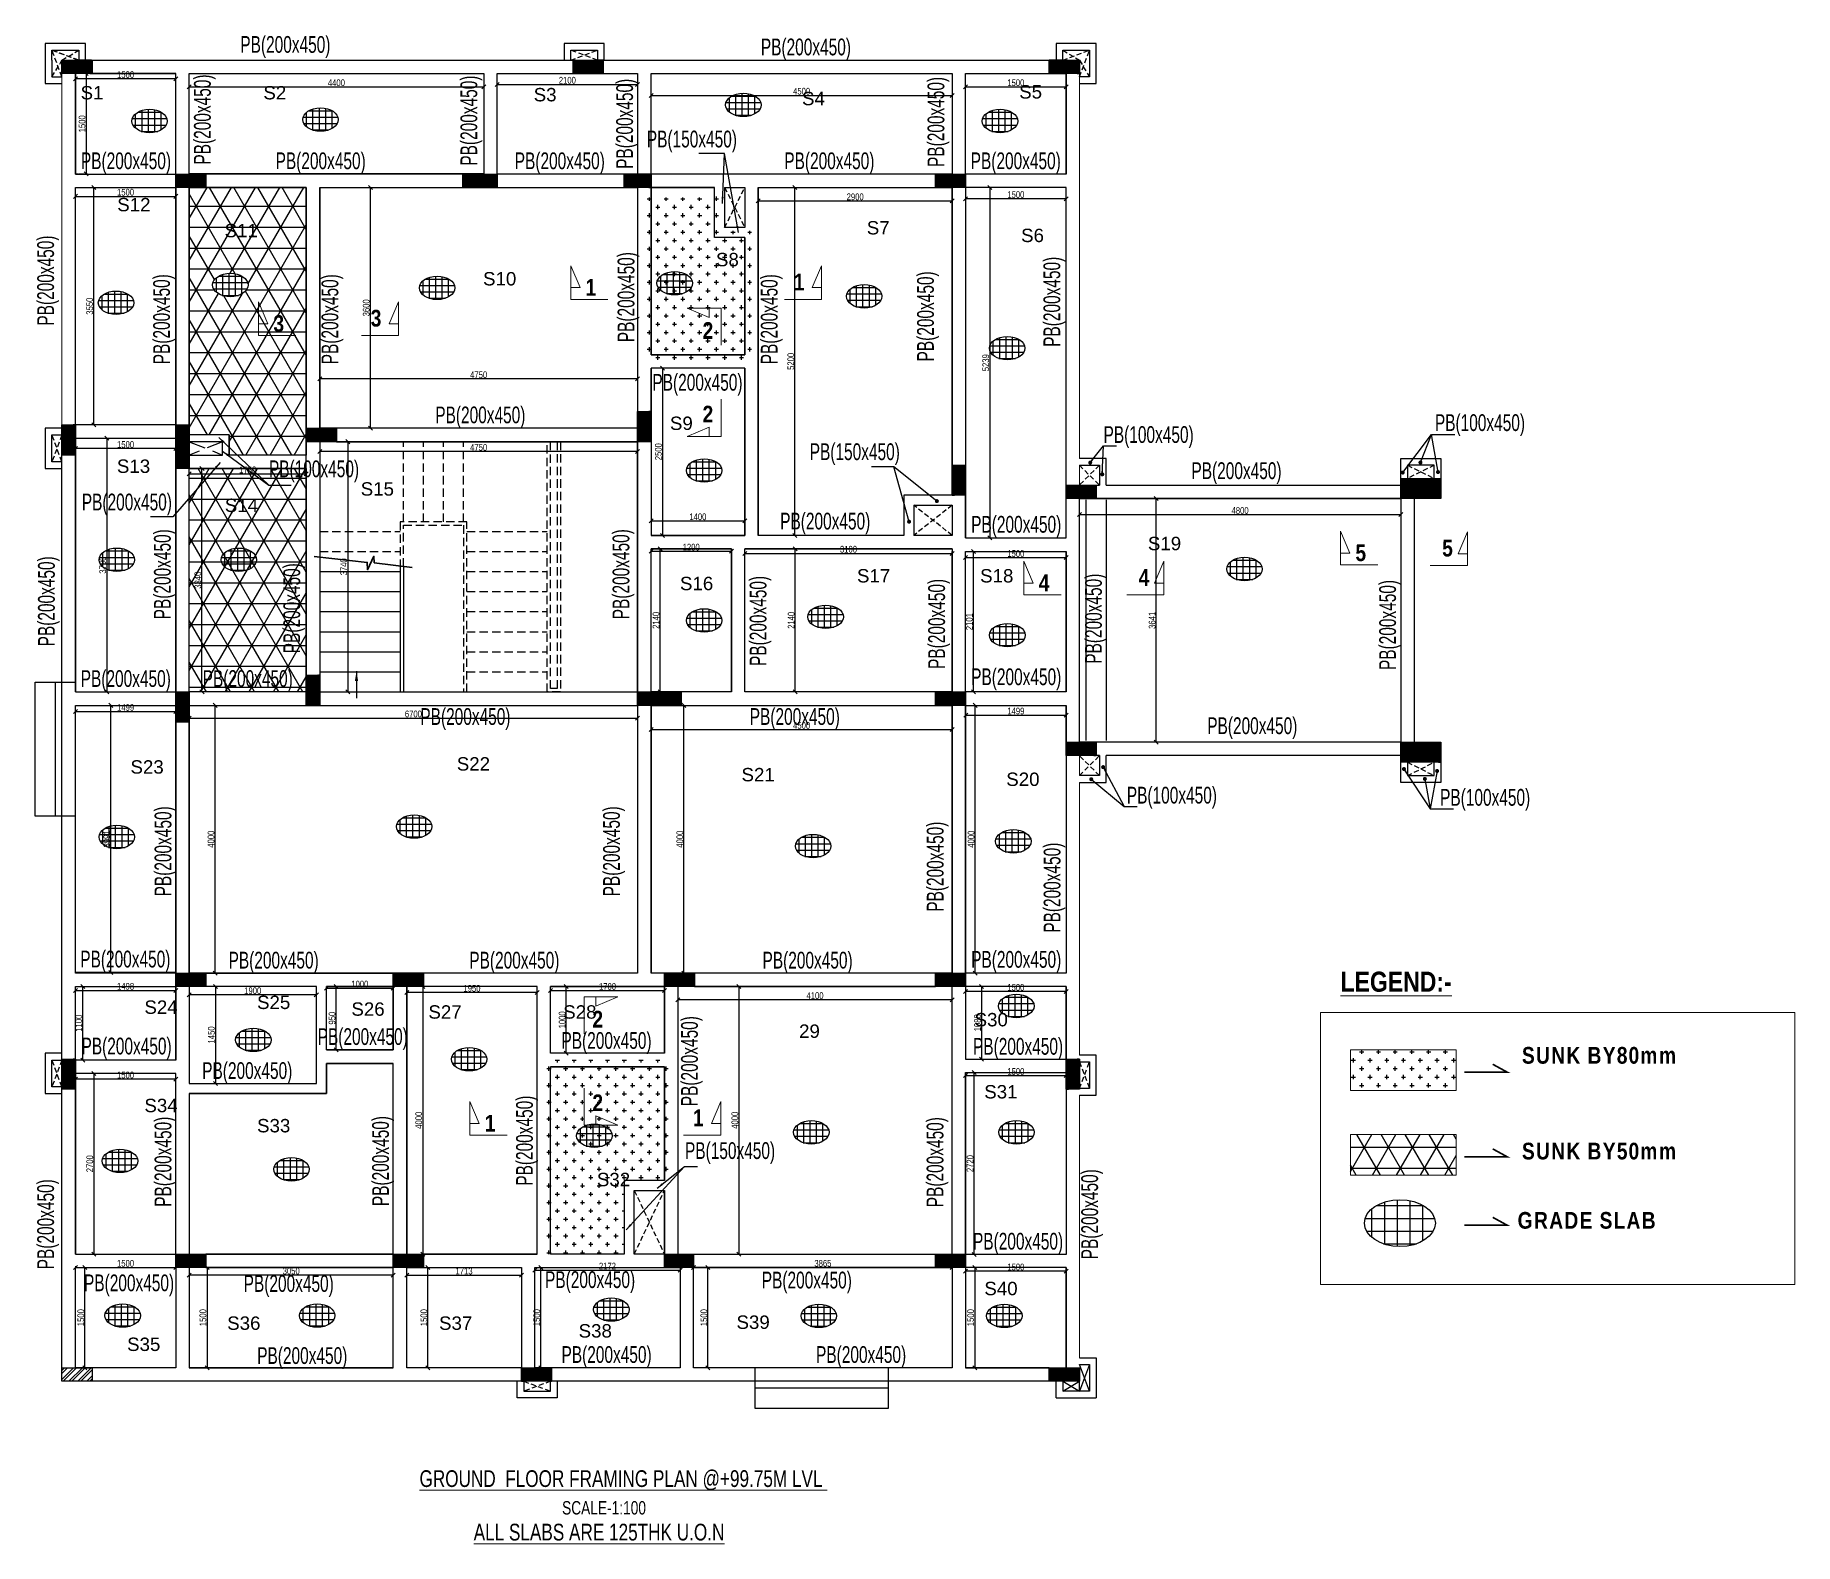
# Model space of a CAD drawing. Header units: millimetres. Extents: x -20 to 26267, y 2128 to 24672.
import ezdxf

# ---------------------------------------------------------------- set-up
doc = ezdxf.new("R2010")
doc.units = ezdxf.units.MM
for name, pattern in [('CENTER', [50.8, 31.75, -6.35, 6.35, -6.35]), ('CONTINU', [0]), ('HIDDEN', [0.375, 0.25, -0.125]), ('HIDDEN2', [0.1875, 0.125, -0.0625])]:
    doc.linetypes.add(name, pattern=pattern)
for name, color, linetype, lineweight in [('-S-TEXT', 6, 'Continuous', 0), ('A-OPNG-WNDW', 4, 'Continuous', 20), ('A-WALL', 1, 'Continuous', 30), ('Column outline', 5, 'Continuous', 0), ('S - BEAM TXT', 30, 'Continuous', 13), ('SEC TEXT', 50, 'Continuous', 5), ('section symb', 5, 'Continuous', 0)]:
    doc.layers.add(name, color=color, linetype=linetype, lineweight=lineweight)
for name, color, linetype in [('A-RAILING', 212, 'Continuous'), ('A-STAIRCASE', 32, 'Continuous'), ('A-WALL-PATT', 7, 'Continuous'), ('beam', 4, 'Continuous'), ('BEAM-1', 7, 'CONTINU'), ('column', 5, 'Continuous'), ('DIM', 8, 'Continuous'), ('sub title', 22, 'Continuous')]:
    doc.layers.add(name, color=color, linetype=linetype)
doc.styles.add('ARIAL', font='arial.ttf')
doc.styles.add('GFC', font='ARIALN.TTF')
doc.styles.add('S - GRID TXT', font='ARIALNB.TTF')
doc.styles.add('sd', font='ARIALNB.TTF')
doc.styles.add('SOBHA', font='swisscl.ttf')
doc.styles.get("Standard").update_dxf_attribs({"font": 'arial.ttf'})
doc.dimstyles.new('GFC- 50', dxfattribs={"dimscale": 100, "dimtxt": 1, "dimasz": 0.6, "dimexe": 0.2, "dimexo": 0, "dimgap": 0.1, "dimtad": 1, "dimdec": 0, "dimzin": 1, "dimdsep": 46, "dimtxsty": 'GFC', "dimblk": 'OBLIQUE', "dimcen": 0, "dimclrd": 8, "dimclre": 8, "dimclrt": 6, "dimazin": 2, "dimtfac": 1, "dimtdec": 0, "dimtmove": 1, "dimatfit": 3, "dimfxl": 1, "dimtolj": 1, "dimlwd": -1, "dimlwe": 9, "dimarcsym": 0})
doc.dimstyles.new('ISO-25', dxfattribs={"dimtxt": 2.5, "dimasz": 2.5, "dimexe": 1.25, "dimexo": 0.625, "dimtad": 1, "dimtxsty": 'Standard', "dimcen": 2.5, "dimadec": 0, "dimazin": 0, "dimtfac": 1, "dimtmove": 0, "dimatfit": 3, "dimfxl": 1, "dimarcsym": 0})
pattern_1 = [(0, (-18000.62, 29103.96), (125, 125), [62.5, -187.5]), (90, (-17969.37, 29072.71), (-125, 125), [62.5, -187.5])]
pattern_2 = [(225, (-18000.62121, 29103.9644), (0.08838834765, -0.08838834765), [])]
pattern_3 = [(135, (-18000.62121, 29103.9644), (-0.08838834765, -0.08838834765), [])]

msp = doc.modelspace()

# ---------------------------------------------------------------- texts
at = {"layer": '-S-TEXT', "style": 'SOBHA'}
msp.add_text('%%UGROUND  FLOOR FRAMING PLAN @+99.75M LVL ', height=250, dxfattribs=at).set_placement((5721.1, 2977.8, 119519.5))
at = {"layer": '-S-TEXT', "linetype": 'Continuous', "ltscale": 150000, "insert": (7851.1, 2766.5), "char_height": 200, "attachment_point": 1, "style": 'ARIAL'}
msp.add_mtext_dynamic_manual_height_columns('{\\fSwis721 LtCn BT|b0|i0|c0|p34;\\W1;SCALE-1:100}', width=1300.427, gutter_width=250, heights=[0], dxfattribs=at)
at = {"layer": '-S-TEXT', "linetype": 'Continuous', "ltscale": 150000, "insert": (6530.5, 2428.4), "char_height": 250, "width": 3743.653, "attachment_point": 1, "style": 'ARIAL'}
msp.add_mtext('{\\fSwis721 LtCn BT|b0|i0|c0|p34;\\W1;\\LALL SLABS ARE 125THK U.O.N}', dxfattribs=at)
at = {"color": 3, "char_height": 200, "attachment_point": 1}
for s, insert in [('S5', (14679.8, 23925.3)), ('S1', (658.3, 23912.3)), ('S2', (3388.8, 23912.3)), ('S3', (7426.8, 23883.3)), ('S4', (11435.3, 23825.8)), ('S12', (1205.8, 22240.3)), ('S11', (2809.3, 21852.3)), ('S7', (12403.3, 21894.3)), ('S6', (14708.3, 21780.3)), ('S8', (10149.8, 21418.8)), ('S10', (6670.3, 21132.3)), ('S9', (9462.3, 18972.8)), ('S13', (1200.8, 18331.3)), ('S15', (4842.7, 17991.8, 239039.1)), ('S14', (2813.3, 17746.3)), ('S19', (16602.8, 17176.3)), ('S16', (9612.3, 16578.8)), ('S17', (12256.8, 16693.8)), ('S18', (14096.3, 16693.8)), ('S23', (1403.3, 13837.3)), ('S22', (6278.3, 13883.3)), ('S21', (10531.8, 13722.3)), ('S20', (14486.8, 13653.3)), ('S25', (3294.3, 10319.8)), ('S24', (1611.8, 10247.8)), ('S26', (4703.8, 10219.3)), ('S27', (5854.3, 10175.8)), ('S28', (7868.3, 10175.8)), ('S30', (14013.8, 10060.8)), ('29', (11391.8, 9888.8)), ('S31', (14157.8, 8983.3)), ('S34', (1611.3, 8778.3)), ('S33', (3294.3, 8476.8)), ('S32', (8371.3, 7672.3)), ('S40', (14159.3, 6043.3)), ('S36', (2848.3, 5525.8)), ('S37', (6012.8, 5525.8)), ('S39', (10456.8, 5540.3)), ('S38', (8098.3, 5410.8)), ('S35', (1352.8, 5209.8))]:
    msp.add_mtext_dynamic_manual_height_columns(s, width=425.5, gutter_width=1, heights=[0], dxfattribs=dict(at, insert=insert))
at = {"layer": 'S - BEAM TXT', "char_height": 250, "attachment_point": 8, "style": 'S - GRID TXT'}
for s, insert in [('{\\fSwis721 LtCn BT|b0|i0|c0|p34;\\W0.9;PB(200x450)}', (3717.6, 24333.7, 239039.1)), ('{\\fSwis721 LtCn BT|b0|i0|c0|p34;\\W0.9;PB(200x450)}', (11493.8, 24295.8, 239039.1)), ('{\\fSwis721 LtCn BT|b0|i0|c0|p34;\\W0.9;PB(150x450)}', (9790.7, 22920, 239039.1)), ('{\\fSwis721 LtCn BT|b0|i0|c0|p34;\\W0.9;PB(200x450)}', (1336.2, 22594.9, 239039.1)), ('{\\fSwis721 LtCn BT|b0|i0|c0|p34;\\W0.9;PB(200x450)}', (4244.7, 22594.9, 239039.1)), ('{\\fSwis721 LtCn BT|b0|i0|c0|p34;\\W0.9;PB(200x450)}', (7817.2, 22594.9, 239039.1)), ('{\\fSwis721 LtCn BT|b0|i0|c0|p34;\\W0.9;PB(200x450)}', (11844, 22594.9, 239039.1)), ('{\\fSwis721 LtCn BT|b0|i0|c0|p34;\\W0.9;PB(200x450)}', (14628.6, 22594.9, 239039.1)), ('{\\fSwis721 LtCn BT|b0|i0|c0|p34;\\W0.9;PB(200x450)}', (9874, 19285.1, 119519.5)), ('{\\fSwis721 LtCn BT|b0|i0|c0|p34;\\W0.9;PB(200x450)}', (6630.1, 18797.8, 239039.1)), ('{\\fSwis721 LtCn BT|b0|i0|c0|p34;\\W0.9;PB(100x450)}', (21563.5, 18682.1, 239039.1)), ('{\\fSwis721 LtCn BT|b0|i0|c0|p34;\\W0.9;PB(100x450)}', (16613.5, 18504.3, 239039.1)), ('{\\fSwis721 LtCn BT|b0|i0|c0|p34;\\W0.9;PB(150x450)}', (12224.1, 18247.7, 239039.1)), ('{\\fSwis721 LtCn BT|b0|i0|c0|p34;\\W0.9;PB(100x450)}', (4144.9, 17991.8, 239039.1)), ('{\\fSwis721 LtCn BT|b0|i0|c0|p34;\\W0.9;PB(200x450)}', (17926.5, 17964.2, 239039.1)), ('{\\fSwis721 LtCn BT|b0|i0|c0|p34;\\W0.9;PB(200x450)}', (1349.8, 17496, 239039.1)), ('{\\fSwis721 LtCn BT|b0|i0|c0|p34;\\W0.9;PB(200x450)}', (11782.4, 17210.9, 239039.1)), ('{\\fSwis721 LtCn BT|b0|i0|c0|p34;\\W0.9;PB(200x450)}', (14635.6, 17162.9, 119530.2)), ('{\\fSwis721 LtCn BT|b0|i0|c0|p34;\\W0.9;PB(200x450)}', (1333.4, 14857.8, 239039.1)), ('{\\fSwis721 LtCn BT|b0|i0|c0|p34;\\W0.9;PB(200x450)}', (3155.1, 14857.8, 239039.1)), ('{\\fSwis721 LtCn BT|b0|i0|c0|p34;\\W0.9;PB(200x450)}', (14635.8, 14884.6, 119518.8)), ('{\\fSwis721 LtCn BT|b0|i0|c0|p34;\\W0.9;PB(200x450)}', (6407.2, 14290.6, 239039.1)), ('{\\fSwis721 LtCn BT|b0|i0|c0|p34;\\W0.9;PB(200x450)}', (11328, 14290.6, 239039.1)), ('{\\fSwis721 LtCn BT|b0|i0|c0|p34;\\W0.9;PB(200x450)}', (18162.4, 14153.3, 239039.1)), ('{\\fSwis721 LtCn BT|b0|i0|c0|p34;\\W0.9;PB(100x450)}', (16961.3, 13115.2, 239039.1)), ('{\\fSwis721 LtCn BT|b0|i0|c0|p34;\\W0.9;PB(100x450)}', (21641, 13082.8, 239039.1)), ('{\\fSwis721 LtCn BT|b0|i0|c0|p34;\\W0.9;PB(200x450)}', (1326.6, 10666.5, 657357.5)), ('{\\fSwis721 LtCn BT|b0|i0|c0|p34;\\W0.9;PB(200x450)}', (3542.2, 10649.8, 239039.1)), ('{\\fSwis721 LtCn BT|b0|i0|c0|p34;\\W0.9;PB(200x450)}', (7138.2, 10649.8, 239039.1)), ('{\\fSwis721 LtCn BT|b0|i0|c0|p34;\\W0.9;PB(200x450)}', (11518.8, 10649.8, 239039.1)), ('{\\fSwis721 LtCn BT|b0|i0|c0|p34;\\W0.9;PB(200x450)}', (14635.6, 10661.6, 239039.1)), ('{\\fSwis721 LtCn BT|b0|i0|c0|p34;\\W0.9;PB(200x450)}', (4873.1, 9507.8, 258632.5)), ('{\\fSwis721 LtCn BT|b0|i0|c0|p34;\\W0.9;PB(200x450)}', (8515.1, 9449.8, 283858.9)), ('{\\fSwis721 LtCn BT|b0|i0|c0|p34;\\W0.9;PB(200x450)}', (1345.2, 9366.5, 657357.5)), ('{\\fSwis721 LtCn BT|b0|i0|c0|p34;\\W0.9;PB(200x450)}', (14663.2, 9362.1, 239036.1)), ('{\\fSwis721 LtCn BT|b0|i0|c0|p34;\\W0.9;PB(200x450)}', (3148, 8999.8, 276266.5)), ('{\\fSwis721 LtCn BT|b0|i0|c0|p34;\\W0.9;PB(150x450)}', (10360.5, 7803.9, 239039.1)), ('{\\fSwis721 LtCn BT|b0|i0|c0|p34;\\W0.9;PB(200x450)}', (14663.2, 6449.8, 119519.5)), ('{\\fSwis721 LtCn BT|b0|i0|c0|p34;\\W0.9;PB(200x450)}', (1382.5, 5827.8, 418318.4)), ('{\\fSwis721 LtCn BT|b0|i0|c0|p34;\\W0.9;PB(200x450)}', (3767.4, 5818.4, 418318.4)), ('{\\fSwis721 LtCn BT|b0|i0|c0|p34;\\W0.9;PB(200x450)}', (8269.9, 5875.9, 119519.5)), ('{\\fSwis721 LtCn BT|b0|i0|c0|p34;\\W0.9;PB(200x450)}', (11507.6, 5869.7, 298798.9)), ('{\\fSwis721 LtCn BT|b0|i0|c0|p34;\\W0.9;PB(200x450)}', (3969.8, 4740.9, 239039.1)), ('{\\fSwis721 LtCn BT|b0|i0|c0|p34;\\W0.9;PB(200x450)}', (8516, 4756.7, 239039.1)), ('{\\fSwis721 LtCn BT|b0|i0|c0|p34;\\W0.9;PB(200x450)}', (12318.5, 4756.7, 239039.1))]:
    msp.add_mtext(s, dxfattribs=dict(at, insert=insert))
at = {"layer": 'S - BEAM TXT', "char_height": 250, "attachment_point": 8, "rotation": 90, "style": 'S - GRID TXT'}
for insert in [(2677.6, 23411.8, 239039.1), (6658.3, 23395.5, 239039.1), (8985.6, 23347.7, 585433.6), (13636.7, 23375.6, 239039.1), (336.1, 21005.2, 144193.3), (9006.6, 20757.6, 119519.5), (15367.9, 20688, 144193.3), (2068.2, 20427.4, 239039.1), (4583.3, 20427.4, 239039.1), (11145.6, 20427.4, 119519.5), (13480.1, 20469.9, 239039.1), (2080.1, 16616.5, 239039.1), (8931.3, 16617.3, 119519.5), (347.6, 16211.8, -94845.8), (4013.1, 16108.9, 239039.1), (10979.2, 15918.7, 239039.1), (15989.7, 15952.5, 144193.3), (13646.8, 15874.6, 239039.1), (20383.7, 15858.5, 298798.9), (2089.5, 12476, 358558.6), (8789.5, 12476, 298798.9), (13625.2, 12246.6, 239039.1), (15371.4, 11933.1, 144193.3), (9953.9, 9340.5, 310154.5), (7489.5, 8152.6, 295110.2), (2089.5, 7837.8, 418318.4), (5339.5, 7847.7, 239039.1), (13623.1, 7831.4, 310154.5), (15932.9, 7053.1, 144193.3), (336.1, 6903.7, 144193.3)]:
    msp.add_mtext('{\\fSwis721 LtCn BT|b0|i0|c0|p34;\\W0.9;PB(200x450)}', dxfattribs=dict(at, insert=insert))
at = {"layer": 'SEC TEXT', "color": 2, "linetype": 'Continuous', "style": 'sd'}
for s, rotation, p in [('1', 0.01064, (11311.8, 20858.5, 478078.2)), ('1', 0.01064, (8201.6, 20778.7, 478078.2)), ('3', 0.01064, (4992.4, 20318.2)), ('3', 0.01064, (3538.8, 20238.3, 239039.1)), ('2', 0.01064, (9950.3, 20134.1, 624408.4)), ('2', 359.98936, (9950.2, 18884.9, 624408.4)), ('5', 0.01064, (20998.8, 16882, 239039.1)), ('5', 0.01064, (19703.2, 16813.1, 478078.2)), ('4', 0.01064, (14972.8, 16363.8, 478078.2)), ('4', 0.01064, (16464.4, 16443.6, 239039.1)), ('2', 359.98936, (8304, 9842.9, 908267.3)), ('2', 0.01064, (8304, 8593.7, 908267.3)), ('1', 0.01064, (6696.4, 8288.7, 239039.1)), ('1', 0.01064, (9806.6, 8368.5, 239039.1))]:
    msp.add_text(s, height=250, rotation=rotation, dxfattribs=at).set_placement(p)
at = {"layer": 'sub title', "color": 4, "lineweight": 18, "style": 'sd'}
msp.add_text('%%ULEGEND:-', height=300, dxfattribs=at).set_placement((19480.5, 10378.1, 239039.1))
at = {"layer": 'sub title', "char_height": 250, "width": 18596.495, "attachment_point": 2, "style": 'sd'}
for s, insert in [('{\\T1.1;\\C4;SUNK BY80mm }', (23354.7, 9553)), ('{\\T1.1;\\C4;SUNK BY50mm }', (23354.7, 8121.9)), ('{\\T1.1;\\C4;GRADE SLAB}', (23166.9, 7087, 239039.1))]:
    msp.add_mtext(s, dxfattribs=dict(at, insert=insert))

# ---------------------------------------------------------------- blocks, each defined once
blk = doc.blocks.new('_OBLIQUE')
at = {"color": 0, "linetype": 'ByBlock'}
blk.add_line((-0.5, -0.5), (0.5, 0.5), dxfattribs=at)
blk = doc.blocks.new('*D109')
at = {"color": 8, "linetype": 'CENTER', "lineweight": 9, "transparency": 16777216}
for p, q in [((580, 24098), (580, 24002)), ((2080, 24098), (2080, 24002))]:
    blk.add_line(p, q, dxfattribs=at)
at = {"color": 8, "transparency": 16777216}
blk.add_line((2080, 24022), (580, 24022), dxfattribs=at)
at = {"color": 8, "transparency": 16777216, "xscale": 60, "yscale": 60, "zscale": 60, "rotation": 180}
blk.add_blockref('_OBLIQUE', (580, 24022), dxfattribs=at)
at = {"color": 8, "transparency": 16777216, "xscale": 60, "yscale": 60, "zscale": 60}
blk.add_blockref('_OBLIQUE', (2080, 24022), dxfattribs=at)
at = {"color": 6, "transparency": 16777216, "insert": (1330, 24083), "char_height": 100, "attachment_point": 5, "style": 'GFC'}
blk.add_mtext('\\A1;1500', dxfattribs=at)
blk = doc.blocks.new('*D110')
at = {"color": 8, "linetype": 'CENTER', "lineweight": 9, "transparency": 16777216}
for p, q in [((580, 24098), (762, 24098)), ((580, 22598), (762, 22598))]:
    blk.add_line(p, q, dxfattribs=at)
at = {"color": 8, "transparency": 16777216}
blk.add_line((742, 24098), (742, 22598), dxfattribs=at)
at = {"color": 8, "transparency": 16777216, "xscale": 60, "yscale": 60, "zscale": 60}
for p, rotation in [((742, 24098), 90), ((742, 22598), 270)]:
    blk.add_blockref('_OBLIQUE', p, dxfattribs=dict(at, rotation=rotation))
at = {"color": 6, "transparency": 16777216, "insert": (681, 23348), "char_height": 100, "attachment_point": 5, "rotation": 90, "style": 'GFC'}
blk.add_mtext('\\A1;1500', dxfattribs=at)
blk = doc.blocks.new('*D111')
at = {"color": 8, "linetype": 'CENTER', "lineweight": 9, "transparency": 16777216}
for p, q in [((2280, 24098), (2280, 23880)), ((6680, 24098), (6680, 23880))]:
    blk.add_line(p, q, dxfattribs=at)
at = {"color": 8, "transparency": 16777216}
blk.add_line((2280, 23900), (6680, 23900), dxfattribs=at)
at = {"color": 8, "transparency": 16777216, "xscale": 60, "yscale": 60, "zscale": 60, "rotation": 180}
blk.add_blockref('_OBLIQUE', (2280, 23900), dxfattribs=at)
at = {"color": 8, "transparency": 16777216, "xscale": 60, "yscale": 60, "zscale": 60}
blk.add_blockref('_OBLIQUE', (6680, 23900), dxfattribs=at)
at = {"color": 6, "transparency": 16777216, "insert": (4480, 23961), "char_height": 100, "attachment_point": 5, "style": 'GFC'}
blk.add_mtext('\\A1;4400', dxfattribs=at)
blk = doc.blocks.new('*D112')
at = {"color": 8, "linetype": 'CENTER', "lineweight": 9, "transparency": 16777216}
for p, q in [((6880, 24098), (6880, 23917)), ((8980, 24098), (8980, 23917))]:
    blk.add_line(p, q, dxfattribs=at)
at = {"color": 8, "transparency": 16777216}
blk.add_line((6880, 23937), (8980, 23937), dxfattribs=at)
at = {"color": 8, "transparency": 16777216, "xscale": 60, "yscale": 60, "zscale": 60, "rotation": 180}
blk.add_blockref('_OBLIQUE', (6880, 23937), dxfattribs=at)
at = {"color": 8, "transparency": 16777216, "xscale": 60, "yscale": 60, "zscale": 60}
blk.add_blockref('_OBLIQUE', (8980, 23937), dxfattribs=at)
at = {"color": 6, "transparency": 16777216, "insert": (7930, 23998), "char_height": 100, "attachment_point": 5, "style": 'GFC'}
blk.add_mtext('\\A1;2100', dxfattribs=at)
blk = doc.blocks.new('*D113')
at = {"color": 8, "linetype": 'CENTER', "lineweight": 9, "transparency": 16777216}
for p, q in [((9180, 24098), (9180, 23753)), ((13680, 24098), (13680, 23753))]:
    blk.add_line(p, q, dxfattribs=at)
at = {"color": 8, "transparency": 16777216}
blk.add_line((9180, 23773), (13680, 23773), dxfattribs=at)
at = {"color": 8, "transparency": 16777216, "xscale": 60, "yscale": 60, "zscale": 60, "rotation": 180}
blk.add_blockref('_OBLIQUE', (9180, 23773), dxfattribs=at)
at = {"color": 8, "transparency": 16777216, "xscale": 60, "yscale": 60, "zscale": 60}
blk.add_blockref('_OBLIQUE', (13680, 23773), dxfattribs=at)
at = {"color": 6, "transparency": 16777216, "insert": (11430, 23834), "char_height": 100, "attachment_point": 5, "style": 'GFC'}
blk.add_mtext('\\A1;4500', dxfattribs=at)
blk = doc.blocks.new('*D114')
at = {"color": 8, "linetype": 'CENTER', "lineweight": 9, "transparency": 16777216}
for p, q in [((13880, 24098), (13880, 23880)), ((15380, 24098), (15380, 23880))]:
    blk.add_line(p, q, dxfattribs=at)
at = {"color": 8, "transparency": 16777216}
blk.add_line((13880, 23900), (15380, 23900), dxfattribs=at)
at = {"color": 8, "transparency": 16777216, "xscale": 60, "yscale": 60, "zscale": 60, "rotation": 180}
blk.add_blockref('_OBLIQUE', (13880, 23900), dxfattribs=at)
at = {"color": 8, "transparency": 16777216, "xscale": 60, "yscale": 60, "zscale": 60}
blk.add_blockref('_OBLIQUE', (15380, 23900), dxfattribs=at)
at = {"color": 6, "transparency": 16777216, "insert": (14630, 23961), "char_height": 100, "attachment_point": 5, "style": 'GFC'}
blk.add_mtext('\\A1;1500', dxfattribs=at)
blk = doc.blocks.new('*D115')
at = {"color": 8, "linetype": 'CENTER', "lineweight": 9, "transparency": 16777216}
for p, q in [((13880, 22398), (14261, 22398)), ((13880, 17159), (14261, 17159))]:
    blk.add_line(p, q, dxfattribs=at)
at = {"color": 8, "transparency": 16777216}
blk.add_line((14241, 22398), (14241, 17159), dxfattribs=at)
at = {"color": 8, "transparency": 16777216, "xscale": 60, "yscale": 60, "zscale": 60}
for p, rotation in [((14241, 22398), 90), ((14241, 17159), 270)]:
    blk.add_blockref('_OBLIQUE', p, dxfattribs=dict(at, rotation=rotation))
at = {"color": 6, "transparency": 16777216, "insert": (14180, 19778), "char_height": 100, "attachment_point": 5, "rotation": 90, "style": 'GFC'}
blk.add_mtext('\\A1;5239', dxfattribs=at)
blk = doc.blocks.new('*D116')
at = {"color": 8, "linetype": 'CENTER', "lineweight": 9, "transparency": 16777216}
for p, q in [((13880, 22398), (13880, 22209)), ((15380, 22398), (15380, 22209))]:
    blk.add_line(p, q, dxfattribs=at)
at = {"color": 8, "transparency": 16777216}
blk.add_line((15380, 22229), (13880, 22229), dxfattribs=at)
at = {"color": 8, "transparency": 16777216, "xscale": 60, "yscale": 60, "zscale": 60, "rotation": 180}
blk.add_blockref('_OBLIQUE', (13880, 22229), dxfattribs=at)
at = {"color": 8, "transparency": 16777216, "xscale": 60, "yscale": 60, "zscale": 60}
blk.add_blockref('_OBLIQUE', (15380, 22229), dxfattribs=at)
at = {"color": 6, "transparency": 16777216, "insert": (14630, 22290), "char_height": 100, "attachment_point": 5, "style": 'GFC'}
blk.add_mtext('\\A1;1500', dxfattribs=at)
blk = doc.blocks.new('*D117')
at = {"color": 8, "linetype": 'CENTER', "lineweight": 9, "transparency": 16777216}
for p, q in [((10780, 22398), (10780, 22175)), ((13680, 22398), (13680, 22175))]:
    blk.add_line(p, q, dxfattribs=at)
at = {"color": 8, "transparency": 16777216}
blk.add_line((10780, 22195), (13680, 22195), dxfattribs=at)
at = {"color": 8, "transparency": 16777216, "xscale": 60, "yscale": 60, "zscale": 60, "rotation": 180}
blk.add_blockref('_OBLIQUE', (10780, 22195), dxfattribs=at)
at = {"color": 8, "transparency": 16777216, "xscale": 60, "yscale": 60, "zscale": 60}
blk.add_blockref('_OBLIQUE', (13680, 22195), dxfattribs=at)
at = {"color": 6, "transparency": 16777216, "insert": (12230, 22256), "char_height": 100, "attachment_point": 5, "style": 'GFC'}
blk.add_mtext('\\A1;2900', dxfattribs=at)
blk = doc.blocks.new('*D118')
at = {"color": 8, "linetype": 'CENTER', "lineweight": 9, "transparency": 16777216}
for p, q in [((10780, 22398), (11350, 22398)), ((10780, 17198), (11350, 17198))]:
    blk.add_line(p, q, dxfattribs=at)
at = {"color": 8, "transparency": 16777216}
blk.add_line((11330, 17198), (11330, 22398), dxfattribs=at)
at = {"color": 8, "transparency": 16777216, "xscale": 60, "yscale": 60, "zscale": 60}
for p, rotation in [((11330, 22398), 90), ((11330, 17198), 270)]:
    blk.add_blockref('_OBLIQUE', p, dxfattribs=dict(at, rotation=rotation))
at = {"color": 6, "transparency": 16777216, "insert": (11269, 19798), "char_height": 100, "attachment_point": 5, "rotation": 90, "style": 'GFC'}
blk.add_mtext('\\A1;5200', dxfattribs=at)
blk = doc.blocks.new('*D119')
at = {"color": 8, "linetype": 'CENTER', "lineweight": 9, "transparency": 16777216}
for p, q in [((9180, 19698), (9371, 19698)), ((9180, 17198), (9371, 17198))]:
    blk.add_line(p, q, dxfattribs=at)
at = {"color": 8, "transparency": 16777216}
blk.add_line((9351, 19698), (9351, 17198), dxfattribs=at)
at = {"color": 8, "transparency": 16777216, "xscale": 60, "yscale": 60, "zscale": 60}
for p, rotation in [((9351, 19698), 90), ((9351, 17198), 270)]:
    blk.add_blockref('_OBLIQUE', p, dxfattribs=dict(at, rotation=rotation))
at = {"color": 6, "transparency": 16777216, "insert": (9290, 18448), "char_height": 100, "attachment_point": 5, "rotation": 90, "style": 'GFC'}
blk.add_mtext('\\A1;2500', dxfattribs=at)
blk = doc.blocks.new('*D120')
at = {"color": 8, "linetype": 'CENTER', "lineweight": 9, "transparency": 16777216}
for p, q in [((9180, 17198), (9180, 17434)), ((10580, 17198), (10580, 17434))]:
    blk.add_line(p, q, dxfattribs=at)
at = {"color": 8, "transparency": 16777216}
blk.add_line((9180, 17414), (10580, 17414), dxfattribs=at)
at = {"color": 8, "transparency": 16777216, "xscale": 60, "yscale": 60, "zscale": 60, "rotation": 180}
blk.add_blockref('_OBLIQUE', (9180, 17414), dxfattribs=at)
at = {"color": 8, "transparency": 16777216, "xscale": 60, "yscale": 60, "zscale": 60}
blk.add_blockref('_OBLIQUE', (10580, 17414), dxfattribs=at)
at = {"color": 6, "transparency": 16777216, "insert": (9880, 17475), "char_height": 100, "attachment_point": 5, "style": 'GFC'}
blk.add_mtext('\\A1;1400', dxfattribs=at)
blk = doc.blocks.new('*D121')
at = {"color": 8, "linetype": 'CENTER', "lineweight": 9, "transparency": 16777216}
for p, q in [((4230, 22398), (5007, 22398)), ((4230, 18798), (5007, 18798))]:
    blk.add_line(p, q, dxfattribs=at)
at = {"color": 8, "transparency": 16777216}
blk.add_line((4987, 18798), (4987, 22398), dxfattribs=at)
at = {"color": 8, "transparency": 16777216, "xscale": 60, "yscale": 60, "zscale": 60}
for p, rotation in [((4987, 22398), 90), ((4987, 18798), 270)]:
    blk.add_blockref('_OBLIQUE', p, dxfattribs=dict(at, rotation=rotation))
at = {"color": 6, "transparency": 16777216, "insert": (4926, 20598), "char_height": 100, "attachment_point": 5, "rotation": 90, "style": 'GFC'}
blk.add_mtext('\\A1;3600', dxfattribs=at)
blk = doc.blocks.new('*D122')
at = {"color": 8, "linetype": 'CENTER', "lineweight": 9, "transparency": 16777216}
for p, q in [((4230, 18798), (4230, 19556)), ((8980, 18798), (8980, 19556))]:
    blk.add_line(p, q, dxfattribs=at)
at = {"color": 8, "transparency": 16777216}
blk.add_line((8980, 19536), (4230, 19536), dxfattribs=at)
at = {"color": 8, "transparency": 16777216, "xscale": 60, "yscale": 60, "zscale": 60, "rotation": 180}
blk.add_blockref('_OBLIQUE', (4230, 19536), dxfattribs=at)
at = {"color": 8, "transparency": 16777216, "xscale": 60, "yscale": 60, "zscale": 60}
blk.add_blockref('_OBLIQUE', (8980, 19536), dxfattribs=at)
at = {"color": 6, "transparency": 16777216, "insert": (6605, 19597), "char_height": 100, "attachment_point": 5, "style": 'GFC'}
blk.add_mtext('\\A1;4750', dxfattribs=at)
blk = doc.blocks.new('*D123')
at = {"color": 8, "linetype": 'CENTER', "lineweight": 9, "transparency": 16777216}
for p, q in [((580, 22398), (580, 22244)), ((2080, 22398), (2080, 22244))]:
    blk.add_line(p, q, dxfattribs=at)
at = {"color": 8, "transparency": 16777216}
blk.add_line((580, 22264), (2080, 22264), dxfattribs=at)
at = {"color": 8, "transparency": 16777216, "xscale": 60, "yscale": 60, "zscale": 60, "rotation": 180}
blk.add_blockref('_OBLIQUE', (580, 22264), dxfattribs=at)
at = {"color": 8, "transparency": 16777216, "xscale": 60, "yscale": 60, "zscale": 60}
blk.add_blockref('_OBLIQUE', (2080, 22264), dxfattribs=at)
at = {"color": 6, "transparency": 16777216, "insert": (1330, 22325), "char_height": 100, "attachment_point": 5, "style": 'GFC'}
blk.add_mtext('\\A1;1500', dxfattribs=at)
blk = doc.blocks.new('*D124')
at = {"color": 8, "linetype": 'CENTER', "lineweight": 9, "transparency": 16777216}
for p, q in [((580, 22398), (875, 22398)), ((580, 18848), (875, 18848))]:
    blk.add_line(p, q, dxfattribs=at)
at = {"color": 8, "transparency": 16777216}
blk.add_line((855, 18848), (855, 22398), dxfattribs=at)
at = {"color": 8, "transparency": 16777216, "xscale": 60, "yscale": 60, "zscale": 60}
for p, rotation in [((855, 22398), 90), ((855, 18848), 270)]:
    blk.add_blockref('_OBLIQUE', p, dxfattribs=dict(at, rotation=rotation))
at = {"color": 6, "transparency": 16777216, "insert": (794, 20623), "char_height": 100, "attachment_point": 5, "rotation": 90, "style": 'GFC'}
blk.add_mtext('\\A1;3550', dxfattribs=at)
blk = doc.blocks.new('*D125')
at = {"color": 8, "linetype": 'CENTER', "lineweight": 9, "transparency": 16777216}
for p, q in [((580, 18648), (580, 18474)), ((2080, 18648), (2080, 18474))]:
    blk.add_line(p, q, dxfattribs=at)
at = {"color": 8, "transparency": 16777216}
blk.add_line((2080, 18494), (580, 18494), dxfattribs=at)
at = {"color": 8, "transparency": 16777216, "xscale": 60, "yscale": 60, "zscale": 60, "rotation": 180}
blk.add_blockref('_OBLIQUE', (580, 18494), dxfattribs=at)
at = {"color": 8, "transparency": 16777216, "xscale": 60, "yscale": 60, "zscale": 60}
blk.add_blockref('_OBLIQUE', (2080, 18494), dxfattribs=at)
at = {"color": 6, "transparency": 16777216, "insert": (1330, 18555), "char_height": 100, "attachment_point": 5, "style": 'GFC'}
blk.add_mtext('\\A1;1500', dxfattribs=at)
blk = doc.blocks.new('*D126')
at = {"color": 8, "linetype": 'CENTER', "lineweight": 9, "transparency": 16777216}
for p, q in [((580, 18648), (1070, 18648)), ((580, 14858), (1070, 14858))]:
    blk.add_line(p, q, dxfattribs=at)
at = {"color": 8, "transparency": 16777216}
blk.add_line((1050, 18648), (1050, 14858), dxfattribs=at)
at = {"color": 8, "transparency": 16777216, "xscale": 60, "yscale": 60, "zscale": 60}
for p, rotation in [((1050, 18648), 90), ((1050, 14858), 270)]:
    blk.add_blockref('_OBLIQUE', p, dxfattribs=dict(at, rotation=rotation))
at = {"color": 6, "transparency": 16777216, "insert": (989, 16753), "char_height": 100, "attachment_point": 5, "rotation": 90, "style": 'GFC'}
blk.add_mtext('\\A1;3790', dxfattribs=at)
blk = doc.blocks.new('*D127')
at = {"color": 8, "linetype": 'CENTER', "lineweight": 9, "transparency": 16777216}
for p, q in [((581, 14658), (581, 14545)), ((2080, 14658), (2080, 14545))]:
    blk.add_line(p, q, dxfattribs=at)
at = {"color": 8, "transparency": 16777216}
blk.add_line((581, 14565), (2080, 14565), dxfattribs=at)
at = {"color": 8, "transparency": 16777216, "xscale": 60, "yscale": 60, "zscale": 60, "rotation": 180}
blk.add_blockref('_OBLIQUE', (581, 14565), dxfattribs=at)
at = {"color": 8, "transparency": 16777216, "xscale": 60, "yscale": 60, "zscale": 60}
blk.add_blockref('_OBLIQUE', (2080, 14565), dxfattribs=at)
at = {"color": 6, "transparency": 16777216, "insert": (1331, 14626), "char_height": 100, "attachment_point": 5, "style": 'GFC'}
blk.add_mtext('\\A1;1499', dxfattribs=at)
blk = doc.blocks.new('*D128')
at = {"color": 8, "linetype": 'CENTER', "lineweight": 9, "transparency": 16777216}
for p, q in [((581, 14658), (1132, 14658)), ((581, 10666), (1132, 10666))]:
    blk.add_line(p, q, dxfattribs=at)
at = {"color": 8, "transparency": 16777216}
blk.add_line((1112, 10666), (1112, 14658), dxfattribs=at)
at = {"color": 8, "transparency": 16777216, "xscale": 60, "yscale": 60, "zscale": 60}
for p, rotation in [((1112, 14658), 90), ((1112, 10666), 270)]:
    blk.add_blockref('_OBLIQUE', p, dxfattribs=dict(at, rotation=rotation))
at = {"color": 6, "transparency": 16777216, "insert": (1051, 12662), "char_height": 100, "attachment_point": 5, "rotation": 90, "style": 'GFC'}
blk.add_mtext('\\A1;3991', dxfattribs=at)
blk = doc.blocks.new('*D129')
at = {"color": 8, "linetype": 'CENTER', "lineweight": 9, "transparency": 16777216}
for p, q in [((2280, 14658), (2280, 14448)), ((8980, 14658), (8980, 14448))]:
    blk.add_line(p, q, dxfattribs=at)
at = {"color": 8, "transparency": 16777216}
blk.add_line((2280, 14468), (8980, 14468), dxfattribs=at)
at = {"color": 8, "transparency": 16777216, "xscale": 60, "yscale": 60, "zscale": 60, "rotation": 180}
blk.add_blockref('_OBLIQUE', (2280, 14468), dxfattribs=at)
at = {"color": 8, "transparency": 16777216, "xscale": 60, "yscale": 60, "zscale": 60}
blk.add_blockref('_OBLIQUE', (8980, 14468), dxfattribs=at)
at = {"color": 6, "transparency": 16777216, "insert": (5630, 14529), "char_height": 100, "attachment_point": 5, "style": 'GFC'}
blk.add_mtext('\\A1;6700', dxfattribs=at)
blk = doc.blocks.new('*D130')
at = {"color": 8, "linetype": 'CENTER', "lineweight": 9, "transparency": 16777216}
for p, q in [((2280, 14658), (2688, 14658)), ((2280, 10658), (2688, 10658))]:
    blk.add_line(p, q, dxfattribs=at)
at = {"color": 8, "transparency": 16777216}
blk.add_line((2668, 10658), (2668, 14658), dxfattribs=at)
at = {"color": 8, "transparency": 16777216, "xscale": 60, "yscale": 60, "zscale": 60}
for p, rotation in [((2668, 14658), 90), ((2668, 10658), 270)]:
    blk.add_blockref('_OBLIQUE', p, dxfattribs=dict(at, rotation=rotation))
at = {"color": 6, "transparency": 16777216, "insert": (2607, 12658), "char_height": 100, "attachment_point": 5, "rotation": 90, "style": 'GFC'}
blk.add_mtext('\\A1;4000', dxfattribs=at)
blk = doc.blocks.new('*D131')
at = {"color": 8, "linetype": 'CENTER', "lineweight": 9, "transparency": 16777216}
for p, q in [((583, 10458), (583, 10378)), ((2080, 10458), (2080, 10378))]:
    blk.add_line(p, q, dxfattribs=at)
at = {"color": 8, "transparency": 16777216}
blk.add_line((583, 10398), (2080, 10398), dxfattribs=at)
at = {"color": 8, "transparency": 16777216, "xscale": 60, "yscale": 60, "zscale": 60, "rotation": 180}
blk.add_blockref('_OBLIQUE', (583, 10398), dxfattribs=at)
at = {"color": 8, "transparency": 16777216, "xscale": 60, "yscale": 60, "zscale": 60}
blk.add_blockref('_OBLIQUE', (2080, 10398), dxfattribs=at)
at = {"color": 6, "transparency": 16777216, "insert": (1331, 10459), "char_height": 100, "attachment_point": 5, "style": 'GFC'}
blk.add_mtext('\\A1;1498', dxfattribs=at)
blk = doc.blocks.new('*D132')
at = {"color": 8, "linetype": 'CENTER', "lineweight": 9, "transparency": 16777216}
for p, q in [((583, 10458), (713, 10458)), ((583, 9358), (713, 9358))]:
    blk.add_line(p, q, dxfattribs=at)
at = {"color": 8, "transparency": 16777216}
blk.add_line((693, 9358), (693, 10458), dxfattribs=at)
at = {"color": 8, "transparency": 16777216, "xscale": 60, "yscale": 60, "zscale": 60}
for p, rotation in [((693, 10458), 90), ((693, 9358), 270)]:
    blk.add_blockref('_OBLIQUE', p, dxfattribs=dict(at, rotation=rotation))
at = {"color": 6, "transparency": 16777216, "insert": (632, 9908), "char_height": 100, "attachment_point": 5, "rotation": 90, "style": 'GFC'}
blk.add_mtext('\\A1;1100', dxfattribs=at)
blk = doc.blocks.new('*D133')
at = {"color": 8, "linetype": 'CENTER', "lineweight": 9, "transparency": 16777216}
for p, q in [((580, 9158), (580, 9053)), ((2080, 9158), (2080, 9053))]:
    blk.add_line(p, q, dxfattribs=at)
at = {"color": 8, "transparency": 16777216}
blk.add_line((2080, 9073), (580, 9073), dxfattribs=at)
at = {"color": 8, "transparency": 16777216, "xscale": 60, "yscale": 60, "zscale": 60, "rotation": 180}
blk.add_blockref('_OBLIQUE', (580, 9073), dxfattribs=at)
at = {"color": 8, "transparency": 16777216, "xscale": 60, "yscale": 60, "zscale": 60}
blk.add_blockref('_OBLIQUE', (2080, 9073), dxfattribs=at)
at = {"color": 6, "transparency": 16777216, "insert": (1330, 9134), "char_height": 100, "attachment_point": 5, "style": 'GFC'}
blk.add_mtext('\\A1;1500', dxfattribs=at)
blk = doc.blocks.new('*D134')
at = {"color": 8, "linetype": 'CENTER', "lineweight": 9, "transparency": 16777216}
for p, q in [((580, 9158), (877, 9158)), ((580, 6458), (877, 6458))]:
    blk.add_line(p, q, dxfattribs=at)
at = {"color": 8, "transparency": 16777216}
blk.add_line((857, 9158), (857, 6458), dxfattribs=at)
at = {"color": 8, "transparency": 16777216, "xscale": 60, "yscale": 60, "zscale": 60}
for p, rotation in [((857, 9158), 90), ((857, 6458), 270)]:
    blk.add_blockref('_OBLIQUE', p, dxfattribs=dict(at, rotation=rotation))
at = {"color": 6, "transparency": 16777216, "insert": (796, 7808), "char_height": 100, "attachment_point": 5, "rotation": 90, "style": 'GFC'}
blk.add_mtext('\\A1;2700', dxfattribs=at)
blk = doc.blocks.new('*D135')
at = {"color": 8, "linetype": 'CENTER', "lineweight": 9, "transparency": 16777216}
for p, q in [((2280, 10458), (2280, 10312)), ((4180, 10458), (4180, 10312))]:
    blk.add_line(p, q, dxfattribs=at)
at = {"color": 8, "transparency": 16777216}
blk.add_line((4180, 10332), (2280, 10332), dxfattribs=at)
at = {"color": 8, "transparency": 16777216, "xscale": 60, "yscale": 60, "zscale": 60, "rotation": 180}
blk.add_blockref('_OBLIQUE', (2280, 10332), dxfattribs=at)
at = {"color": 8, "transparency": 16777216, "xscale": 60, "yscale": 60, "zscale": 60}
blk.add_blockref('_OBLIQUE', (4180, 10332), dxfattribs=at)
at = {"color": 6, "transparency": 16777216, "insert": (3230, 10393), "char_height": 100, "attachment_point": 5, "style": 'GFC'}
blk.add_mtext('\\A1;1900', dxfattribs=at)
blk = doc.blocks.new('*D136')
at = {"color": 8, "linetype": 'CENTER', "lineweight": 9, "transparency": 16777216}
for p, q in [((2280, 10458), (2694, 10458)), ((2280, 9008), (2694, 9008))]:
    blk.add_line(p, q, dxfattribs=at)
at = {"color": 8, "transparency": 16777216}
blk.add_line((2674, 10458), (2674, 9008), dxfattribs=at)
at = {"color": 8, "transparency": 16777216, "xscale": 60, "yscale": 60, "zscale": 60}
for p, rotation in [((2674, 10458), 90), ((2674, 9008), 270)]:
    blk.add_blockref('_OBLIQUE', p, dxfattribs=dict(at, rotation=rotation))
at = {"color": 6, "transparency": 16777216, "insert": (2613, 9733), "char_height": 100, "attachment_point": 5, "rotation": 90, "style": 'GFC'}
blk.add_mtext('\\A1;1450', dxfattribs=at)
blk = doc.blocks.new('*D137')
at = {"color": 8, "linetype": 'CENTER', "lineweight": 9, "transparency": 16777216}
for p, q in [((4330, 10458), (4330, 10411)), ((5330, 10458), (5330, 10411))]:
    blk.add_line(p, q, dxfattribs=at)
at = {"color": 8, "transparency": 16777216}
blk.add_line((4330, 10431), (5330, 10431), dxfattribs=at)
at = {"color": 8, "transparency": 16777216, "xscale": 60, "yscale": 60, "zscale": 60, "rotation": 180}
blk.add_blockref('_OBLIQUE', (4330, 10431), dxfattribs=at)
at = {"color": 8, "transparency": 16777216, "xscale": 60, "yscale": 60, "zscale": 60}
blk.add_blockref('_OBLIQUE', (5330, 10431), dxfattribs=at)
at = {"color": 6, "transparency": 16777216, "insert": (4830, 10492), "char_height": 100, "attachment_point": 5, "style": 'GFC'}
blk.add_mtext('\\A1;1000', dxfattribs=at)
blk = doc.blocks.new('*D138')
at = {"color": 8, "linetype": 'CENTER', "lineweight": 9, "transparency": 16777216}
for p, q in [((4330, 10458), (4497, 10458)), ((4330, 9508), (4497, 9508))]:
    blk.add_line(p, q, dxfattribs=at)
at = {"color": 8, "transparency": 16777216}
blk.add_line((4477, 9508), (4477, 10458), dxfattribs=at)
at = {"color": 8, "transparency": 16777216, "xscale": 60, "yscale": 60, "zscale": 60}
for p, rotation in [((4477, 10458), 90), ((4477, 9508), 270)]:
    blk.add_blockref('_OBLIQUE', p, dxfattribs=dict(at, rotation=rotation))
at = {"color": 6, "transparency": 16777216, "insert": (4416, 9983), "char_height": 100, "attachment_point": 5, "rotation": 90, "style": 'GFC'}
blk.add_mtext('\\A1;950', dxfattribs=at)
blk = doc.blocks.new('*D139')
at = {"color": 8, "linetype": 'CENTER', "lineweight": 9, "transparency": 16777216}
for p, q in [((5530, 10458), (5530, 10348)), ((7480, 10458), (7480, 10348))]:
    blk.add_line(p, q, dxfattribs=at)
at = {"color": 8, "transparency": 16777216}
blk.add_line((7480, 10368), (5530, 10368), dxfattribs=at)
at = {"color": 8, "transparency": 16777216, "xscale": 60, "yscale": 60, "zscale": 60, "rotation": 180}
blk.add_blockref('_OBLIQUE', (5530, 10368), dxfattribs=at)
at = {"color": 8, "transparency": 16777216, "xscale": 60, "yscale": 60, "zscale": 60}
blk.add_blockref('_OBLIQUE', (7480, 10368), dxfattribs=at)
at = {"color": 6, "transparency": 16777216, "insert": (6505, 10429), "char_height": 100, "attachment_point": 5, "style": 'GFC'}
blk.add_mtext('\\A1;1950', dxfattribs=at)
blk = doc.blocks.new('*D72')
at = {"color": 8, "linetype": 'CENTER', "lineweight": 9, "transparency": 16777216}
for p, q in [((5530, 10458), (5791, 10458)), ((5530, 6458), (5791, 6458))]:
    blk.add_line(p, q, dxfattribs=at)
at = {"color": 8, "transparency": 16777216}
blk.add_line((5771, 10458), (5771, 6458), dxfattribs=at)
at = {"color": 8, "transparency": 16777216, "xscale": 60, "yscale": 60, "zscale": 60}
for p, rotation in [((5771, 10458), 90), ((5771, 6458), 270)]:
    blk.add_blockref('_OBLIQUE', p, dxfattribs=dict(at, rotation=rotation))
at = {"color": 6, "transparency": 16777216, "insert": (5710, 8458), "char_height": 100, "attachment_point": 5, "rotation": 90, "style": 'GFC'}
blk.add_mtext('\\A1;4000', dxfattribs=at)
blk = doc.blocks.new('*D73')
at = {"color": 8, "linetype": 'CENTER', "lineweight": 9, "transparency": 16777216}
for p, q in [((7680, 10458), (7680, 10375)), ((9380, 10458), (9380, 10375))]:
    blk.add_line(p, q, dxfattribs=at)
at = {"color": 8, "transparency": 16777216}
blk.add_line((7680, 10395), (9380, 10395), dxfattribs=at)
at = {"color": 8, "transparency": 16777216, "xscale": 60, "yscale": 60, "zscale": 60, "rotation": 180}
blk.add_blockref('_OBLIQUE', (7680, 10395), dxfattribs=at)
at = {"color": 8, "transparency": 16777216, "xscale": 60, "yscale": 60, "zscale": 60}
blk.add_blockref('_OBLIQUE', (9380, 10395), dxfattribs=at)
at = {"color": 6, "transparency": 16777216, "insert": (8530, 10456), "char_height": 100, "attachment_point": 5, "style": 'GFC'}
blk.add_mtext('\\A1;1700', dxfattribs=at)
blk = doc.blocks.new('*D74')
at = {"color": 8, "linetype": 'CENTER', "lineweight": 9, "transparency": 16777216}
for p, q in [((7680, 10458), (7934, 10458)), ((7680, 9458), (7934, 9458))]:
    blk.add_line(p, q, dxfattribs=at)
at = {"color": 8, "transparency": 16777216}
blk.add_line((7914, 9458), (7914, 10458), dxfattribs=at)
at = {"color": 8, "transparency": 16777216, "xscale": 60, "yscale": 60, "zscale": 60}
for p, rotation in [((7914, 10458), 90), ((7914, 9458), 270)]:
    blk.add_blockref('_OBLIQUE', p, dxfattribs=dict(at, rotation=rotation))
at = {"color": 6, "transparency": 16777216, "insert": (7853, 9958), "char_height": 100, "attachment_point": 5, "rotation": 90, "style": 'GFC'}
blk.add_mtext('\\A1;1000', dxfattribs=at)
blk = doc.blocks.new('*D75')
at = {"color": 8, "linetype": 'CENTER', "lineweight": 9, "transparency": 16777216}
for p, q in [((9580, 10458), (9580, 10239)), ((13680, 10458), (13680, 10239))]:
    blk.add_line(p, q, dxfattribs=at)
at = {"color": 8, "transparency": 16777216}
blk.add_line((13680, 10259), (9580, 10259), dxfattribs=at)
at = {"color": 8, "transparency": 16777216, "xscale": 60, "yscale": 60, "zscale": 60, "rotation": 180}
blk.add_blockref('_OBLIQUE', (9580, 10259), dxfattribs=at)
at = {"color": 8, "transparency": 16777216, "xscale": 60, "yscale": 60, "zscale": 60}
blk.add_blockref('_OBLIQUE', (13680, 10259), dxfattribs=at)
at = {"color": 6, "transparency": 16777216, "insert": (11630, 10320), "char_height": 100, "attachment_point": 5, "style": 'GFC'}
blk.add_mtext('\\A1;4100', dxfattribs=at)
blk = doc.blocks.new('*D76')
at = {"color": 8, "linetype": 'CENTER', "lineweight": 9, "transparency": 16777216}
for p, q in [((9580, 10458), (10514, 10458)), ((9580, 6458), (10514, 6458))]:
    blk.add_line(p, q, dxfattribs=at)
at = {"color": 8, "transparency": 16777216}
blk.add_line((10494, 10458), (10494, 6458), dxfattribs=at)
at = {"color": 8, "transparency": 16777216, "xscale": 60, "yscale": 60, "zscale": 60}
for p, rotation in [((10494, 10458), 90), ((10494, 6458), 270)]:
    blk.add_blockref('_OBLIQUE', p, dxfattribs=dict(at, rotation=rotation))
at = {"color": 6, "transparency": 16777216, "insert": (10433, 8458), "char_height": 100, "attachment_point": 5, "rotation": 90, "style": 'GFC'}
blk.add_mtext('\\A1;4000', dxfattribs=at)
blk = doc.blocks.new('*D77')
at = {"color": 8, "linetype": 'CENTER', "lineweight": 9, "transparency": 16777216}
for p, q in [((13880, 10458), (13880, 10362)), ((15380, 10458), (15380, 10362))]:
    blk.add_line(p, q, dxfattribs=at)
at = {"color": 8, "transparency": 16777216}
blk.add_line((15380, 10382), (13880, 10382), dxfattribs=at)
at = {"color": 8, "transparency": 16777216, "xscale": 60, "yscale": 60, "zscale": 60, "rotation": 180}
blk.add_blockref('_OBLIQUE', (13880, 10382), dxfattribs=at)
at = {"color": 8, "transparency": 16777216, "xscale": 60, "yscale": 60, "zscale": 60}
blk.add_blockref('_OBLIQUE', (15380, 10382), dxfattribs=at)
at = {"color": 6, "transparency": 16777216, "insert": (14630, 10443), "char_height": 100, "attachment_point": 5, "style": 'GFC'}
blk.add_mtext('\\A1;1500', dxfattribs=at)
blk = doc.blocks.new('*D78')
at = {"color": 8, "linetype": 'CENTER', "lineweight": 9, "transparency": 16777216}
for p, q in [((13880, 10458), (14139, 10458)), ((13880, 9370), (14139, 9370))]:
    blk.add_line(p, q, dxfattribs=at)
at = {"color": 8, "transparency": 16777216}
blk.add_line((14119, 10458), (14119, 9370), dxfattribs=at)
at = {"color": 8, "transparency": 16777216, "xscale": 60, "yscale": 60, "zscale": 60}
for p, rotation in [((14119, 10458), 90), ((14119, 9370), 270)]:
    blk.add_blockref('_OBLIQUE', p, dxfattribs=dict(at, rotation=rotation))
at = {"color": 6, "transparency": 16777216, "insert": (14058, 9914), "char_height": 100, "attachment_point": 5, "rotation": 90, "style": 'GFC'}
blk.add_mtext('\\A1;1088', dxfattribs=at)
blk = doc.blocks.new('*D79')
at = {"color": 8, "linetype": 'CENTER', "lineweight": 9, "transparency": 16777216}
for p, q in [((13880, 9170), (13880, 9105)), ((15380, 9170), (15380, 9105))]:
    blk.add_line(p, q, dxfattribs=at)
at = {"color": 8, "transparency": 16777216}
blk.add_line((13880, 9125), (15380, 9125), dxfattribs=at)
at = {"color": 8, "transparency": 16777216, "xscale": 60, "yscale": 60, "zscale": 60, "rotation": 180}
blk.add_blockref('_OBLIQUE', (13880, 9125), dxfattribs=at)
at = {"color": 8, "transparency": 16777216, "xscale": 60, "yscale": 60, "zscale": 60}
blk.add_blockref('_OBLIQUE', (15380, 9125), dxfattribs=at)
at = {"color": 6, "transparency": 16777216, "insert": (14630, 9186), "char_height": 100, "attachment_point": 5, "style": 'GFC'}
blk.add_mtext('\\A1;1500', dxfattribs=at)
blk = doc.blocks.new('*D80')
at = {"color": 8, "linetype": 'CENTER', "lineweight": 9, "transparency": 16777216}
for p, q in [((13880, 9170), (14028, 9170)), ((13880, 6450), (14028, 6450))]:
    blk.add_line(p, q, dxfattribs=at)
at = {"color": 8, "transparency": 16777216}
blk.add_line((14008, 6450), (14008, 9170), dxfattribs=at)
at = {"color": 8, "transparency": 16777216, "xscale": 60, "yscale": 60, "zscale": 60}
for p, rotation in [((14008, 9170), 90), ((14008, 6450), 270)]:
    blk.add_blockref('_OBLIQUE', p, dxfattribs=dict(at, rotation=rotation))
at = {"color": 6, "transparency": 16777216, "insert": (13947, 7810), "char_height": 100, "attachment_point": 5, "rotation": 90, "style": 'GFC'}
blk.add_mtext('\\A1;2720', dxfattribs=at)
blk = doc.blocks.new('*D81')
at = {"color": 8, "linetype": 'CENTER', "lineweight": 9, "transparency": 16777216}
for p, q in [((13880, 6258), (13880, 6183)), ((15380, 6258), (15380, 6183))]:
    blk.add_line(p, q, dxfattribs=at)
at = {"color": 8, "transparency": 16777216}
blk.add_line((15380, 6203), (13880, 6203), dxfattribs=at)
at = {"color": 8, "transparency": 16777216, "xscale": 60, "yscale": 60, "zscale": 60, "rotation": 180}
blk.add_blockref('_OBLIQUE', (13880, 6203), dxfattribs=at)
at = {"color": 8, "transparency": 16777216, "xscale": 60, "yscale": 60, "zscale": 60}
blk.add_blockref('_OBLIQUE', (15380, 6203), dxfattribs=at)
at = {"color": 6, "transparency": 16777216, "insert": (14630, 6264), "char_height": 100, "attachment_point": 5, "style": 'GFC'}
blk.add_mtext('\\A1;1500', dxfattribs=at)
blk = doc.blocks.new('*D82')
at = {"color": 8, "linetype": 'CENTER', "lineweight": 9, "transparency": 16777216}
for p, q in [((13880, 6258), (14036, 6258)), ((13880, 4758), (14036, 4758))]:
    blk.add_line(p, q, dxfattribs=at)
at = {"color": 8, "transparency": 16777216}
blk.add_line((14016, 6258), (14016, 4758), dxfattribs=at)
at = {"color": 8, "transparency": 16777216, "xscale": 60, "yscale": 60, "zscale": 60}
for p, rotation in [((14016, 6258), 90), ((14016, 4758), 270)]:
    blk.add_blockref('_OBLIQUE', p, dxfattribs=dict(at, rotation=rotation))
at = {"color": 6, "transparency": 16777216, "insert": (13955, 5508), "char_height": 100, "attachment_point": 5, "rotation": 90, "style": 'GFC'}
blk.add_mtext('\\A1;1500', dxfattribs=at)
blk = doc.blocks.new('*D83')
at = {"color": 8, "linetype": 'CENTER', "lineweight": 9, "transparency": 16777216}
for p, q in [((9815, 6258), (9815, 6278)), ((13680, 6258), (13680, 6278))]:
    blk.add_line(p, q, dxfattribs=at)
at = {"color": 8, "transparency": 16777216}
blk.add_line((9815, 6258), (13680, 6258), dxfattribs=at)
at = {"color": 8, "transparency": 16777216, "xscale": 60, "yscale": 60, "zscale": 60, "rotation": 180}
blk.add_blockref('_OBLIQUE', (9815, 6258), dxfattribs=at)
at = {"color": 8, "transparency": 16777216, "xscale": 60, "yscale": 60, "zscale": 60}
blk.add_blockref('_OBLIQUE', (13680, 6258), dxfattribs=at)
at = {"color": 6, "transparency": 16777216, "insert": (11748, 6319), "char_height": 100, "attachment_point": 5, "style": 'GFC'}
blk.add_mtext('\\A1;3865', dxfattribs=at)
blk = doc.blocks.new('*D84')
at = {"color": 8, "linetype": 'CENTER', "lineweight": 9, "transparency": 16777216}
for p, q in [((9815, 6258), (10051, 6258)), ((9815, 4758), (10051, 4758))]:
    blk.add_line(p, q, dxfattribs=at)
at = {"color": 8, "transparency": 16777216}
blk.add_line((10031, 4758), (10031, 6258), dxfattribs=at)
at = {"color": 8, "transparency": 16777216, "xscale": 60, "yscale": 60, "zscale": 60}
for p, rotation in [((10031, 6258), 90), ((10031, 4758), 270)]:
    blk.add_blockref('_OBLIQUE', p, dxfattribs=dict(at, rotation=rotation))
at = {"color": 6, "transparency": 16777216, "insert": (9970, 5508), "char_height": 100, "attachment_point": 5, "rotation": 90, "style": 'GFC'}
blk.add_mtext('\\A1;1500', dxfattribs=at)
blk = doc.blocks.new('*D85')
at = {"color": 8, "linetype": 'CENTER', "lineweight": 9, "transparency": 16777216}
for p, q in [((7444, 6258), (7444, 6198)), ((9615, 6258), (9615, 6198))]:
    blk.add_line(p, q, dxfattribs=at)
at = {"color": 8, "transparency": 16777216}
blk.add_line((7444, 6218), (9615, 6218), dxfattribs=at)
at = {"color": 8, "transparency": 16777216, "xscale": 60, "yscale": 60, "zscale": 60, "rotation": 180}
blk.add_blockref('_OBLIQUE', (7444, 6218), dxfattribs=at)
at = {"color": 8, "transparency": 16777216, "xscale": 60, "yscale": 60, "zscale": 60}
blk.add_blockref('_OBLIQUE', (9615, 6218), dxfattribs=at)
at = {"color": 6, "transparency": 16777216, "insert": (8529, 6278), "char_height": 100, "attachment_point": 5, "style": 'GFC'}
blk.add_mtext('\\A1;2172', dxfattribs=at)
blk = doc.blocks.new('*D86')
at = {"color": 8, "linetype": 'CENTER', "lineweight": 9, "transparency": 16777216}
for p, q in [((7444, 6258), (7555, 6258)), ((7444, 4758), (7555, 4758))]:
    blk.add_line(p, q, dxfattribs=at)
at = {"color": 8, "transparency": 16777216}
blk.add_line((7535, 4758), (7535, 6258), dxfattribs=at)
at = {"color": 8, "transparency": 16777216, "xscale": 60, "yscale": 60, "zscale": 60}
for p, rotation in [((7535, 6258), 90), ((7535, 4758), 270)]:
    blk.add_blockref('_OBLIQUE', p, dxfattribs=dict(at, rotation=rotation))
at = {"color": 6, "transparency": 16777216, "insert": (7474, 5508), "char_height": 100, "attachment_point": 5, "rotation": 90, "style": 'GFC'}
blk.add_mtext('\\A1;1500', dxfattribs=at)
blk = doc.blocks.new('*D87')
at = {"color": 8, "linetype": 'CENTER', "lineweight": 9, "transparency": 16777216}
for p, q in [((5530, 6258), (5530, 6122)), ((7244, 6258), (7244, 6122))]:
    blk.add_line(p, q, dxfattribs=at)
at = {"color": 8, "transparency": 16777216}
blk.add_line((5530, 6142), (7244, 6142), dxfattribs=at)
at = {"color": 8, "transparency": 16777216, "xscale": 60, "yscale": 60, "zscale": 60, "rotation": 180}
blk.add_blockref('_OBLIQUE', (5530, 6142), dxfattribs=at)
at = {"color": 8, "transparency": 16777216, "xscale": 60, "yscale": 60, "zscale": 60}
blk.add_blockref('_OBLIQUE', (7244, 6142), dxfattribs=at)
at = {"color": 6, "transparency": 16777216, "insert": (6387, 6203), "char_height": 100, "attachment_point": 5, "style": 'GFC'}
blk.add_mtext('\\A1;1713', dxfattribs=at)
blk = doc.blocks.new('*D88')
at = {"color": 8, "linetype": 'CENTER', "lineweight": 9, "transparency": 16777216}
for p, q in [((5530, 6258), (5868, 6258)), ((5530, 4758), (5868, 4758))]:
    blk.add_line(p, q, dxfattribs=at)
at = {"color": 8, "transparency": 16777216}
blk.add_line((5848, 4758), (5848, 6258), dxfattribs=at)
at = {"color": 8, "transparency": 16777216, "xscale": 60, "yscale": 60, "zscale": 60}
for p, rotation in [((5848, 6258), 90), ((5848, 4758), 270)]:
    blk.add_blockref('_OBLIQUE', p, dxfattribs=dict(at, rotation=rotation))
at = {"color": 6, "transparency": 16777216, "insert": (5787, 5508), "char_height": 100, "attachment_point": 5, "rotation": 90, "style": 'GFC'}
blk.add_mtext('\\A1;1500', dxfattribs=at)
blk = doc.blocks.new('*D89')
at = {"color": 8, "linetype": 'CENTER', "lineweight": 9, "transparency": 16777216}
for p, q in [((2280, 6258), (2280, 6123)), ((5330, 6258), (5330, 6123))]:
    blk.add_line(p, q, dxfattribs=at)
at = {"color": 8, "transparency": 16777216}
blk.add_line((5330, 6143), (2280, 6143), dxfattribs=at)
at = {"color": 8, "transparency": 16777216, "xscale": 60, "yscale": 60, "zscale": 60, "rotation": 180}
blk.add_blockref('_OBLIQUE', (2280, 6143), dxfattribs=at)
at = {"color": 8, "transparency": 16777216, "xscale": 60, "yscale": 60, "zscale": 60}
blk.add_blockref('_OBLIQUE', (5330, 6143), dxfattribs=at)
at = {"color": 6, "transparency": 16777216, "insert": (3805, 6204), "char_height": 100, "attachment_point": 5, "style": 'GFC'}
blk.add_mtext('\\A1;3050', dxfattribs=at)
blk = doc.blocks.new('*D90')
at = {"color": 8, "linetype": 'CENTER', "lineweight": 9, "transparency": 16777216}
for p, q in [((2280, 6258), (2567, 6258)), ((2280, 4758), (2567, 4758))]:
    blk.add_line(p, q, dxfattribs=at)
at = {"color": 8, "transparency": 16777216}
blk.add_line((2547, 6258), (2547, 4758), dxfattribs=at)
at = {"color": 8, "transparency": 16777216, "xscale": 60, "yscale": 60, "zscale": 60}
for p, rotation in [((2547, 6258), 90), ((2547, 4758), 270)]:
    blk.add_blockref('_OBLIQUE', p, dxfattribs=dict(at, rotation=rotation))
at = {"color": 6, "transparency": 16777216, "insert": (2486, 5508), "char_height": 100, "attachment_point": 5, "rotation": 90, "style": 'GFC'}
blk.add_mtext('\\A1;1500', dxfattribs=at)
blk = doc.blocks.new('*D91')
at = {"color": 8, "linetype": 'CENTER', "lineweight": 9, "transparency": 16777216}
for p, q in [((580, 6258), (580, 6278)), ((2080, 6258), (2080, 6278))]:
    blk.add_line(p, q, dxfattribs=at)
at = {"color": 8, "transparency": 16777216}
blk.add_line((580, 6258), (2080, 6258), dxfattribs=at)
at = {"color": 8, "transparency": 16777216, "xscale": 60, "yscale": 60, "zscale": 60, "rotation": 180}
blk.add_blockref('_OBLIQUE', (580, 6258), dxfattribs=at)
at = {"color": 8, "transparency": 16777216, "xscale": 60, "yscale": 60, "zscale": 60}
blk.add_blockref('_OBLIQUE', (2080, 6258), dxfattribs=at)
at = {"color": 6, "transparency": 16777216, "insert": (1330, 6319), "char_height": 100, "attachment_point": 5, "style": 'GFC'}
blk.add_mtext('\\A1;1500', dxfattribs=at)
blk = doc.blocks.new('*D92')
at = {"color": 8, "linetype": 'CENTER', "lineweight": 9, "transparency": 16777216}
for p, q in [((580, 6258), (743, 6258)), ((580, 4758), (743, 4758))]:
    blk.add_line(p, q, dxfattribs=at)
at = {"color": 8, "transparency": 16777216}
blk.add_line((723, 4758), (723, 6258), dxfattribs=at)
at = {"color": 8, "transparency": 16777216, "xscale": 60, "yscale": 60, "zscale": 60}
for p, rotation in [((723, 6258), 90), ((723, 4758), 270)]:
    blk.add_blockref('_OBLIQUE', p, dxfattribs=dict(at, rotation=rotation))
at = {"color": 6, "transparency": 16777216, "insert": (662, 5508), "char_height": 100, "attachment_point": 5, "rotation": 90, "style": 'GFC'}
blk.add_mtext('\\A1;1500', dxfattribs=at)
blk = doc.blocks.new('*D93')
at = {"color": 8, "linetype": 'CENTER', "lineweight": 9, "transparency": 16777216}
for p, q in [((9180, 14658), (9180, 14277)), ((13680, 14658), (13680, 14277))]:
    blk.add_line(p, q, dxfattribs=at)
at = {"color": 8, "transparency": 16777216}
blk.add_line((9180, 14297), (13680, 14297), dxfattribs=at)
at = {"color": 8, "transparency": 16777216, "xscale": 60, "yscale": 60, "zscale": 60, "rotation": 180}
blk.add_blockref('_OBLIQUE', (9180, 14297), dxfattribs=at)
at = {"color": 8, "transparency": 16777216, "xscale": 60, "yscale": 60, "zscale": 60}
blk.add_blockref('_OBLIQUE', (13680, 14297), dxfattribs=at)
at = {"color": 6, "transparency": 16777216, "insert": (11430, 14358), "char_height": 100, "attachment_point": 5, "style": 'GFC'}
blk.add_mtext('\\A1;4500', dxfattribs=at)
blk = doc.blocks.new('*D94')
at = {"color": 8, "linetype": 'CENTER', "lineweight": 9, "transparency": 16777216}
for p, q in [((9180, 14658), (9692, 14658)), ((9180, 10658), (9692, 10658))]:
    blk.add_line(p, q, dxfattribs=at)
at = {"color": 8, "transparency": 16777216}
blk.add_line((9672, 10658), (9672, 14658), dxfattribs=at)
at = {"color": 8, "transparency": 16777216, "xscale": 60, "yscale": 60, "zscale": 60}
for p, rotation in [((9672, 14658), 90), ((9672, 10658), 270)]:
    blk.add_blockref('_OBLIQUE', p, dxfattribs=dict(at, rotation=rotation))
at = {"color": 6, "transparency": 16777216, "insert": (9611, 12658), "char_height": 100, "attachment_point": 5, "rotation": 90, "style": 'GFC'}
blk.add_mtext('\\A1;4000', dxfattribs=at)
blk = doc.blocks.new('*D95')
at = {"color": 8, "linetype": 'CENTER', "lineweight": 9, "transparency": 16777216}
for p, q in [((13881, 14658), (13881, 14491)), ((15380, 14658), (15380, 14491))]:
    blk.add_line(p, q, dxfattribs=at)
at = {"color": 8, "transparency": 16777216}
blk.add_line((13881, 14511), (15380, 14511), dxfattribs=at)
at = {"color": 8, "transparency": 16777216, "xscale": 60, "yscale": 60, "zscale": 60, "rotation": 180}
blk.add_blockref('_OBLIQUE', (13881, 14511), dxfattribs=at)
at = {"color": 8, "transparency": 16777216, "xscale": 60, "yscale": 60, "zscale": 60}
blk.add_blockref('_OBLIQUE', (15380, 14511), dxfattribs=at)
at = {"color": 6, "transparency": 16777216, "insert": (14630, 14572), "char_height": 100, "attachment_point": 5, "style": 'GFC'}
blk.add_mtext('\\A1;1499', dxfattribs=at)
blk = doc.blocks.new('*D96')
at = {"color": 8, "linetype": 'CENTER', "lineweight": 9, "transparency": 16777216}
for p, q in [((13881, 14658), (14043, 14658)), ((13881, 10658), (14043, 10658))]:
    blk.add_line(p, q, dxfattribs=at)
at = {"color": 8, "transparency": 16777216}
blk.add_line((14023, 10658), (14023, 14658), dxfattribs=at)
at = {"color": 8, "transparency": 16777216, "xscale": 60, "yscale": 60, "zscale": 60}
for p, rotation in [((14023, 14658), 90), ((14023, 10658), 270)]:
    blk.add_blockref('_OBLIQUE', p, dxfattribs=dict(at, rotation=rotation))
at = {"color": 6, "transparency": 16777216, "insert": (13962, 12658), "char_height": 100, "attachment_point": 5, "rotation": 90, "style": 'GFC'}
blk.add_mtext('\\A1;4000', dxfattribs=at)
blk = doc.blocks.new('*D97')
at = {"color": 8, "linetype": 'CENTER', "lineweight": 9, "transparency": 16777216}
for p, q in [((2280, 18198), (2280, 18095)), ((4030, 18198), (4030, 18095))]:
    blk.add_line(p, q, dxfattribs=at)
at = {"color": 8, "transparency": 16777216}
blk.add_line((2280, 18115), (4030, 18115), dxfattribs=at)
at = {"color": 8, "transparency": 16777216, "xscale": 60, "yscale": 60, "zscale": 60, "rotation": 180}
blk.add_blockref('_OBLIQUE', (2280, 18115), dxfattribs=at)
at = {"color": 8, "transparency": 16777216, "xscale": 60, "yscale": 60, "zscale": 60}
blk.add_blockref('_OBLIQUE', (4030, 18115), dxfattribs=at)
at = {"color": 6, "transparency": 16777216, "insert": (3155, 18176), "char_height": 100, "attachment_point": 5, "style": 'GFC'}
blk.add_mtext('\\A1;1750', dxfattribs=at)
blk = doc.blocks.new('*D98')
at = {"color": 8, "linetype": 'CENTER', "lineweight": 9, "transparency": 16777216}
for p, q in [((2280, 18198), (2492, 18198)), ((2280, 14858), (2492, 14858))]:
    blk.add_line(p, q, dxfattribs=at)
at = {"color": 8, "transparency": 16777216}
blk.add_line((2472, 14858), (2472, 18198), dxfattribs=at)
at = {"color": 8, "transparency": 16777216, "xscale": 60, "yscale": 60, "zscale": 60}
for p, rotation in [((2472, 18198), 90), ((2472, 14858), 270)]:
    blk.add_blockref('_OBLIQUE', p, dxfattribs=dict(at, rotation=rotation))
at = {"color": 6, "transparency": 16777216, "insert": (2411, 16528), "char_height": 100, "attachment_point": 5, "rotation": 90, "style": 'GFC'}
blk.add_mtext('\\A1;3340', dxfattribs=at)
blk = doc.blocks.new('*D99')
at = {"color": 8, "linetype": 'CENTER', "lineweight": 9, "transparency": 16777216}
for p, q in [((4230, 18598), (4230, 18431)), ((8980, 18598), (8980, 18431))]:
    blk.add_line(p, q, dxfattribs=at)
at = {"color": 8, "transparency": 16777216}
blk.add_line((8980, 18451), (4230, 18451), dxfattribs=at)
at = {"color": 8, "transparency": 16777216, "xscale": 60, "yscale": 60, "zscale": 60, "rotation": 180}
blk.add_blockref('_OBLIQUE', (4230, 18451), dxfattribs=at)
at = {"color": 8, "transparency": 16777216, "xscale": 60, "yscale": 60, "zscale": 60}
blk.add_blockref('_OBLIQUE', (8980, 18451), dxfattribs=at)
at = {"color": 6, "transparency": 16777216, "insert": (6605, 18512), "char_height": 100, "attachment_point": 5, "style": 'GFC'}
blk.add_mtext('\\A1;4750', dxfattribs=at)
blk = doc.blocks.new('*D100')
at = {"color": 8, "linetype": 'CENTER', "lineweight": 9, "transparency": 16777216}
for p, q in [((4230, 18598), (4671, 18598)), ((4230, 14858), (4671, 14858))]:
    blk.add_line(p, q, dxfattribs=at)
at = {"color": 8, "transparency": 16777216}
blk.add_line((4651, 18598), (4651, 14858), dxfattribs=at)
at = {"color": 8, "transparency": 16777216, "xscale": 60, "yscale": 60, "zscale": 60}
for p, rotation in [((4651, 18598), 90), ((4651, 14858), 270)]:
    blk.add_blockref('_OBLIQUE', p, dxfattribs=dict(at, rotation=rotation))
at = {"color": 6, "transparency": 16777216, "insert": (4590, 16728), "char_height": 100, "attachment_point": 5, "rotation": 90, "style": 'GFC'}
blk.add_mtext('\\A1;3740', dxfattribs=at)
blk = doc.blocks.new('*D101')
at = {"color": 8, "linetype": 'CENTER', "lineweight": 9, "transparency": 16777216}
for p, q in [((9180, 16998), (9180, 16940)), ((10380, 16998), (10380, 16940))]:
    blk.add_line(p, q, dxfattribs=at)
at = {"color": 8, "transparency": 16777216}
blk.add_line((9180, 16960), (10380, 16960), dxfattribs=at)
at = {"color": 8, "transparency": 16777216, "xscale": 60, "yscale": 60, "zscale": 60, "rotation": 180}
blk.add_blockref('_OBLIQUE', (9180, 16960), dxfattribs=at)
at = {"color": 8, "transparency": 16777216, "xscale": 60, "yscale": 60, "zscale": 60}
blk.add_blockref('_OBLIQUE', (10380, 16960), dxfattribs=at)
at = {"color": 6, "transparency": 16777216, "insert": (9780, 17021), "char_height": 100, "attachment_point": 5, "style": 'GFC'}
blk.add_mtext('\\A1;1200', dxfattribs=at)
blk = doc.blocks.new('*D102')
at = {"color": 8, "linetype": 'CENTER', "lineweight": 9, "transparency": 16777216}
for p, q in [((9180, 16998), (9336, 16998)), ((9180, 14858), (9336, 14858))]:
    blk.add_line(p, q, dxfattribs=at)
at = {"color": 8, "transparency": 16777216}
blk.add_line((9316, 14858), (9316, 16998), dxfattribs=at)
at = {"color": 8, "transparency": 16777216, "xscale": 60, "yscale": 60, "zscale": 60}
for p, rotation in [((9316, 16998), 90), ((9316, 14858), 270)]:
    blk.add_blockref('_OBLIQUE', p, dxfattribs=dict(at, rotation=rotation))
at = {"color": 6, "transparency": 16777216, "insert": (9255, 15928), "char_height": 100, "attachment_point": 5, "rotation": 90, "style": 'GFC'}
blk.add_mtext('\\A1;2140', dxfattribs=at)
blk = doc.blocks.new('*D103')
at = {"color": 8, "linetype": 'CENTER', "lineweight": 9, "transparency": 16777216}
for p, q in [((10580, 16998), (10580, 16909)), ((13680, 16998), (13680, 16909))]:
    blk.add_line(p, q, dxfattribs=at)
at = {"color": 8, "transparency": 16777216}
blk.add_line((10580, 16929), (13680, 16929), dxfattribs=at)
at = {"color": 8, "transparency": 16777216, "xscale": 60, "yscale": 60, "zscale": 60, "rotation": 180}
blk.add_blockref('_OBLIQUE', (10580, 16929), dxfattribs=at)
at = {"color": 8, "transparency": 16777216, "xscale": 60, "yscale": 60, "zscale": 60}
blk.add_blockref('_OBLIQUE', (13680, 16929), dxfattribs=at)
at = {"color": 6, "transparency": 16777216, "insert": (12130, 16990), "char_height": 100, "attachment_point": 5, "style": 'GFC'}
blk.add_mtext('\\A1;3100', dxfattribs=at)
blk = doc.blocks.new('*D104')
at = {"color": 8, "linetype": 'CENTER', "lineweight": 9, "transparency": 16777216}
for p, q in [((10580, 16998), (11355, 16998)), ((10580, 14858), (11355, 14858))]:
    blk.add_line(p, q, dxfattribs=at)
at = {"color": 8, "transparency": 16777216}
blk.add_line((11335, 14858), (11335, 16998), dxfattribs=at)
at = {"color": 8, "transparency": 16777216, "xscale": 60, "yscale": 60, "zscale": 60}
for p, rotation in [((11335, 16998), 90), ((11335, 14858), 270)]:
    blk.add_blockref('_OBLIQUE', p, dxfattribs=dict(at, rotation=rotation))
at = {"color": 6, "transparency": 16777216, "insert": (11274, 15928), "char_height": 100, "attachment_point": 5, "rotation": 90, "style": 'GFC'}
blk.add_mtext('\\A1;2140', dxfattribs=at)
blk = doc.blocks.new('*D105')
at = {"color": 8, "linetype": 'CENTER', "lineweight": 9, "transparency": 16777216}
for p, q in [((13880, 16958), (13880, 16845)), ((15380, 16958), (15380, 16845))]:
    blk.add_line(p, q, dxfattribs=at)
at = {"color": 8, "transparency": 16777216}
blk.add_line((13880, 16865), (15380, 16865), dxfattribs=at)
at = {"color": 8, "transparency": 16777216, "xscale": 60, "yscale": 60, "zscale": 60, "rotation": 180}
blk.add_blockref('_OBLIQUE', (13880, 16865), dxfattribs=at)
at = {"color": 8, "transparency": 16777216, "xscale": 60, "yscale": 60, "zscale": 60}
blk.add_blockref('_OBLIQUE', (15380, 16865), dxfattribs=at)
at = {"color": 6, "transparency": 16777216, "insert": (14630, 16926), "char_height": 100, "attachment_point": 5, "style": 'GFC'}
blk.add_mtext('\\A1;1500', dxfattribs=at)
blk = doc.blocks.new('*D106')
at = {"color": 8, "linetype": 'CENTER', "lineweight": 9, "transparency": 16777216}
for p, q in [((13880, 16958), (14016, 16958)), ((13880, 14858), (14016, 14858))]:
    blk.add_line(p, q, dxfattribs=at)
at = {"color": 8, "transparency": 16777216}
blk.add_line((13996, 14858), (13996, 16958), dxfattribs=at)
at = {"color": 8, "transparency": 16777216, "xscale": 60, "yscale": 60, "zscale": 60}
for p, rotation in [((13996, 16958), 90), ((13996, 14858), 270)]:
    blk.add_blockref('_OBLIQUE', p, dxfattribs=dict(at, rotation=rotation))
at = {"color": 6, "transparency": 16777216, "insert": (13935, 15908), "char_height": 100, "attachment_point": 5, "rotation": 90, "style": 'GFC'}
blk.add_mtext('\\A1;2101', dxfattribs=at)
blk = doc.blocks.new('*D107')
at = {"color": 8, "linetype": 'CENTER', "lineweight": 9, "transparency": 16777216}
for p, q in [((15580, 17748), (15580, 17488)), ((20380, 17748), (20380, 17488))]:
    blk.add_line(p, q, dxfattribs=at)
at = {"color": 8, "transparency": 16777216}
blk.add_line((15580, 17508), (20380, 17508), dxfattribs=at)
at = {"color": 8, "transparency": 16777216, "xscale": 60, "yscale": 60, "zscale": 60, "rotation": 180}
blk.add_blockref('_OBLIQUE', (15580, 17508), dxfattribs=at)
at = {"color": 8, "transparency": 16777216, "xscale": 60, "yscale": 60, "zscale": 60}
blk.add_blockref('_OBLIQUE', (20380, 17508), dxfattribs=at)
at = {"color": 6, "transparency": 16777216, "insert": (17980, 17569), "char_height": 100, "attachment_point": 5, "style": 'GFC'}
blk.add_mtext('\\A1;4800', dxfattribs=at)
blk = doc.blocks.new('*D108')
at = {"color": 8, "linetype": 'CENTER', "lineweight": 9, "transparency": 16777216}
for p, q in [((15580, 17748), (16748, 17748)), ((15580, 14107), (16748, 14107))]:
    blk.add_line(p, q, dxfattribs=at)
at = {"color": 8, "transparency": 16777216}
blk.add_line((16728, 14107), (16728, 17748), dxfattribs=at)
at = {"color": 8, "transparency": 16777216, "xscale": 60, "yscale": 60, "zscale": 60}
for p, rotation in [((16728, 17748), 90), ((16728, 14107), 270)]:
    blk.add_blockref('_OBLIQUE', p, dxfattribs=dict(at, rotation=rotation))
at = {"color": 6, "transparency": 16777216, "insert": (16667, 15928), "char_height": 100, "attachment_point": 5, "rotation": 90, "style": 'GFC'}
blk.add_mtext('\\A1;3641', dxfattribs=at)

# ---------------------------------------------------------------- dimensions: what is measured, and where the dimension line sits
at = {"color": 40, "true_color": 0xf8d731}
for base, p1, p2, picture, middle in [((580.1, 24022.3), (2080.1, 24097.8, 239039.1), (580.1, 24097.8, 239039.1), '*D109', (1330.1, 24083.4)), ((6680.1, 23899.8), (2280.1, 24097.8, 239039.1), (6680.1, 24097.8, 239039.1), '*D111', (4480.1, 23960.9)), ((8980.1, 23937.3), (6880.1, 24097.8, 128388), (8980.1, 24097.8, 128388), '*D112', (7930.1, 23998.4)), ((13680.1, 23772.8), (9180.1, 24097.8, 128388), (13680.1, 24097.8, 128388), '*D113', (11430.1, 23833.9)), ((15380.1, 23900.3), (13880.1, 24097.8, 239039.1), (15380.1, 24097.8, 239039.1), '*D114', (14630.1, 23961.4)), ((2080.1, 22264.3), (580.1, 22397.8, 239039.1), (2080.1, 22397.8, 239039.1), '*D123', (1330.1, 22325.4)), ((13880.1, 22228.8), (15380.1, 22397.8, 239039.1), (13880.1, 22397.8, 239039.1), '*D116', (14630.1, 22289.9)), ((4230.1, 19536.3), (8980.1, 18797.8, 239039.1), (4230.1, 18797.8, 239039.1), '*D122', (6605.1, 19597.4)), ((580.1, 18493.8), (2080.1, 18647.8, 239227.5), (580.1, 18647.8, 239227.5), '*D125', (1330.1, 18554.9)), ((4230.1, 18450.8), (8980.1, 18597.8, 239039.1), (4230.1, 18597.8, 239039.1), '*D99', (6605.1, 18511.9)), ((4030.1, 18114.8), (2279.9, 18197.7, 239211.2), (4030.1, 18197.7, 239211.2), '*D97', (3155, 18175.9)), ((20380.1, 17507.8), (15580.1, 17748.1, 239039.1), (20380.1, 17748.1, 239039.1), '*D107', (17980.1, 17568.9)), ((10580.2, 17414.3), (9180.1, 17197.8, 119519.5), (10580.2, 17197.8, 119519.5), '*D120', (9880.1, 17475.4)), ((10380.1, 16960.3), (9180.1, 16997.8, 119519.5), (10380.1, 16997.8, 119519.5), '*D101', (9780.1, 17021.4)), ((13680.1, 16928.8), (10580.1, 16997.8, 239039.1), (13680.1, 16997.8, 239039.1), '*D103', (12130.1, 16989.9)), ((15380.5, 16864.8), (13880.1, 16958.3, 239039.1), (15380.5, 16958.3, 239039.1), '*D105', (14630.3, 16925.9)), ((8980.1, 14468.3), (2280.1, 14657.8, 358558.6), (8980.1, 14657.8, 358558.6), '*D129', (5630.1, 14529.4)), ((13680.1, 14296.8), (9180.1, 14657.8, 239039.7), (13680.1, 14657.8, 239039.7), '*D93', (11430.1, 14357.9)), ((15380.1097, 14511.299), (13880.6265, 14657.8264, 239050.1963), (15380.1097, 14657.8264, 239050.1963), '*D95', (14630.3681, 14572.3563)), ((2080.1, 10398.3), (582.5, 10457.8, 239039.1), (2080.1, 10457.8, 239039.1), '*D131', (1331.3, 10459.4)), ((5330.1, 10430.8), (4330.1, 10457.8, 281724.7), (5330.1, 10457.8, 281724.7), '*D137', (4830.1, 10491.9)), ((9380.1, 10395.3), (7680.1, 10457.8, 358558.6), (9380.1, 10457.8, 358558.6), '*D73', (8530.1, 10456.4)), ((2280.1, 10332.3), (4180.1, 10457.8, 239039.1), (2280.1, 10457.8, 239039.1), '*D135', (3230.1, 10393.4)), ((5530.1, 10368.3), (7480.1, 10457.8, 358558.6), (5530.1, 10457.8, 358558.6), '*D139', (6505.1, 10429.4)), ((9580.1, 10259.3), (13680.1, 10457.8, 358558.6), (9580.1, 10457.8, 358558.6), '*D75', (11630.1, 10320.4)), ((13880.1, 10382.3), (15380.1, 10457.8, 478075.2), (13880.1, 10457.8, 478075.2), '*D77', (14630.1, 10443.4)), ((15380.1, 9124.8), (13880.1, 9170.1, 239036.1), (15380.1, 9170.1, 239036.1), '*D79', (14630.1, 9185.9)), ((580.2, 9072.8), (2080.1, 9157.8, 239039.1), (580.2, 9157.8, 239039.1), '*D133', (1330.1, 9133.9)), ((2080.1, 6257.8), (580.2, 6257.8, 239048.5), (2080.1, 6257.8, 239048.5), '*D91', (1330.1, 6318.9)), ((9615.1097, 6217.799), (7443.5891, 6257.8274, 358558.6349), (9615.1097, 6257.8274, 358558.6349), '*D85', (8529.3494, 6278.0037)), ((13680.1, 6257.8), (9815.1, 6257.8, 358558.6), (13680.1, 6257.8, 358558.6), '*D83', (11747.6, 6318.9)), ((13880.1, 6203.3), (15380.1, 6257.8, 239039.1), (13880.1, 6257.8, 239039.1), '*D81', (14630.1, 6264.4)), ((2280.1, 6143.3), (5330.1, 6257.8, 239039.1), (2280.1, 6257.8, 239039.1), '*D89', (3805.1, 6204.4)), ((7243.5891, 6142.299), (5530.1097, 6257.8274, 358558.6349), (7243.5891, 6257.8274, 358558.6349), '*D87', (6386.8494, 6203.3563))]:
    dim = msp.add_linear_dim(base=base, p1=p1, p2=p2, dimstyle='GFC- 50', dxfattribs=at)
    dim.commit()
    dim.dimension.update_dxf_attribs({"geometry": picture, "text_midpoint": middle})
for base, p1, p2, picture, middle in [((742.3, 22597.8), (580.1, 24097.8, 239039.1), (580.1, 22597.8, 239039.1), '*D110', (681.2, 23347.8)), ((854.8, 22397.8), (580.1, 18847.8, 239039.1), (580.1, 22397.8, 239039.1), '*D124', (793.7, 20622.8)), ((4987.3, 22397.8), (4230.1, 18797.8, 239039.1), (4230.1, 22397.8, 239039.1), '*D121', (4926.2, 20597.8)), ((11329.8, 22397.8), (10780.3, 17197.8, 119519.5), (10780.3, 22397.8, 119519.5), '*D118', (11268.7, 19797.8)), ((14241.3, 17159.1), (13880.1, 22397.8, 239039.1), (13880.1, 17159.1, 239039.1), '*D115', (14180.2, 19778.5)), ((9350.8, 17197.8), (9180.1, 19697.8, 119519.5), (9180.1, 17197.8, 119519.5), '*D119', (9289.7, 18447.8)), ((1050.3, 14857.8), (580.1, 18647.8, 239227.5), (580.1, 14857.8, 239227.5), '*D126', (989.2, 16752.8)), ((4651.3, 14857.8), (4230.1, 18597.8, 239039.1), (4230.1, 14857.8, 239039.1), '*D100', (4590.2, 16727.8)), ((2471.8, 18197.7), (2279.9, 14857.8, 239211.2), (2279.9, 18197.7, 239211.2), '*D98', (2410.7, 16527.8)), ((16728.3, 17748.1), (15580.1, 14107.3, 239039.1), (15580.1, 17748.1, 239039.1), '*D108', (16667.2, 15927.7)), ((9315.8, 16997.8), (9180.1, 14857.8, 119519.5), (9180.1, 16997.8, 119519.5), '*D102', (9254.7, 15927.8)), ((11335.3, 16997.8), (10580.1, 14858, 239039.1), (10580.1, 16997.8, 239039.1), '*D104', (11274.2, 15927.9)), ((13995.7977, 16958.3375), (13880.1097, 14857.8274, 239039.0899), (13880.1097, 16958.3375, 239039.0899), '*D106', (13934.7404, 15908.0825)), ((1111.8, 14657.8), (581.5, 10666.5, 239146), (581.5, 14657.8, 239146), '*D128', (1050.7, 12662.1)), ((2667.8, 14657.8), (2280.1, 10657.8, 358558.6), (2280.1, 14657.8, 358558.6), '*D130', (2606.7, 12657.8)), ((9671.8, 14657.8), (9180.1, 10657.8, 239039.7), (9180.1, 14657.8, 239039.7), '*D94', (9610.7, 12657.8)), ((14023.3, 14657.8), (13880.6, 10657.8, 239050.2), (13880.6, 14657.8, 239050.2), '*D96', (13962.2, 12657.8)), ((693.3, 10457.8), (582.5, 9357.8, 239039.1), (582.5, 10457.8, 239039.1), '*D132', (632.2, 9907.8)), ((2674.3, 9007.8), (2280.1, 10457.8, 239039.1), (2280.1, 9007.8, 239039.1), '*D136', (2613.2, 9732.8)), ((4476.8, 10457.8), (4330.1, 9507.8, 281724.7), (4330.1, 10457.8, 281724.7), '*D138', (4415.7, 9982.8)), ((5771.3, 6457.8), (5530.1, 10457.8, 358558.6), (5530.1, 6457.8, 358558.6), '*D72', (5710.2, 8457.8)), ((7913.8, 10457.8), (7680.1, 9457.8, 358558.6), (7680.1, 10457.8, 358558.6), '*D74', (7852.7, 9957.8)), ((10494.3, 6457.8), (9580.1, 10457.8, 358558.6), (9580.1, 6457.8, 358558.6), '*D76', (10433.2, 8457.8)), ((14118.8, 9370.1), (13880.1, 10457.8, 478075.2), (13880.1, 9370.1, 478075.2), '*D78', (14057.7, 9914)), ((857.3, 6457.8), (580.2, 9157.8, 239039.1), (580.2, 6457.8, 239039.1), '*D134', (796.2, 7807.8)), ((14007.8, 9170.1), (13880.1, 6449.8, 239036.1), (13880.1, 9170.1, 239036.1), '*D80', (13946.7, 7810)), ((723.3, 6257.8), (580.2, 4757.8, 239048.5), (580.2, 6257.8, 239048.5), '*D92', (662.2, 5507.8)), ((2547.3, 4757.8), (2280.1, 6257.8, 239039.1), (2280.1, 4757.8, 239039.1), '*D90', (2486.2, 5507.8)), ((5847.8, 6257.8), (5530.1, 4757.8, 358558.6), (5530.1, 6257.8, 358558.6), '*D88', (5786.7, 5507.8)), ((7535.3, 6257.8), (7443.6, 4757.8, 358558.6), (7443.6, 6257.8, 358558.6), '*D86', (7474.2, 5507.8)), ((10031.3, 6257.8), (9815.1, 4757.8, 358558.6), (9815.1, 6257.8, 358558.6), '*D84', (9970.2, 5507.8)), ((14016.3, 4757.8), (13880.1, 6257.8, 239039.1), (13880.1, 4757.8, 239039.1), '*D82', (13955.2, 5507.8))]:
    dim = msp.add_linear_dim(base=base, p1=p1, p2=p2, angle=90, dimstyle='GFC- 50', dxfattribs=at)
    dim.commit()
    dim.dimension.update_dxf_attribs({"geometry": picture, "text_midpoint": middle})
for p1, p2, distance, picture, middle in [((10780.3, 22397.8, 119519.5), (13680.1, 22397.8, 119519.5), -203, '*D117', (12230.2, 22255.9)), ((581.5, 14657.8, 239146), (2080.1, 14657.8, 239146), -93, '*D127', (1330.8, 14625.9))]:
    dim = msp.add_aligned_dim(p1=p1, p2=p2, distance=distance, dimstyle='GFC- 50', dxfattribs=at)
    dim.commit()
    dim.dimension.update_dxf_attribs({"geometry": picture, "text_midpoint": middle})

# ---------------------------------------------------------------- hatches: boundary and pattern name
at = {"layer": 'A-WALL-PATT'}
h = msp.add_hatch(dxfattribs=at)
h.set_pattern_fill('ANSI31', color=8, angle=180)
h.set_pattern_definition([(225, (-17991.79607, 29103.9644), (0.08838834765, -0.08838834765), [])])
h.paths.add_polyline_path([(830.1, 24097.8), (830.1, 24297.8), (380.1, 24297.8), (380.1, 24097.8)])
h = msp.add_hatch(dxfattribs=at)
h.set_pattern_fill('ANSI31', color=8, angle=180)
h.set_pattern_definition(pattern_2)
h.paths.add_polyline_path([(8465.5, 24097.8), (8465.5, 24297.8), (8015.5, 24297.8), (8015.5, 24097.8)])
h = msp.add_hatch(dxfattribs=at)
h.set_pattern_fill('ANSI31', color=8, angle=180)
h.set_pattern_definition(pattern_2)
h.paths.add_polyline_path([(15580.1, 24097.8), (15580.1, 24297.8), (15130.1, 24297.8), (15130.1, 24097.8)])
h = msp.add_hatch(dxfattribs=at)
h.set_pattern_fill('ANSI31', color=8, angle=180)
h.set_pattern_definition([(225, (-59560.14661, 6763.80752), (0.08838834765, -0.08838834765), [])])
h.paths.add_polyline_path([(2530.1, 22397.8), (2530.1, 22597.8), (2080.1, 22597.8), (2080.1, 22397.8)])
h = msp.add_hatch(dxfattribs=at)
h.set_pattern_fill('NET3', color=8, scale=2500)
h.set_pattern_definition([(0, (-18000.62, 29303.18), (0, 312.5), []), (60, (-18000.62, 29303.18), (-270.633, 156.25), []), (120, (-18000.62, 29303.18), (-270.633, -156.25), [])])
h.paths.add_polyline_path([(4030.1, 22397.8), (2280.1, 22397.8), (2280.7, 18697.7), (2880.1, 18697.8), (2880.3, 18397.9), (4029.8, 18398.1), (4029.5, 18597.8), (4030, 18597.8)])
edge = h.paths.add_edge_path(flags=16)
edge.add_ellipse((2894.7, 20939.6), major_axis=(-265, 0), ratio=0.6603774, start_angle=0, end_angle=360)
h.paths.add_polyline_path([(2330.9, 18719.8), (3896.9, 18719.8)], flags=16)
h = msp.add_hatch(dxfattribs=at)
h.set_pattern_fill('ANSI31', color=8)
h.set_pattern_definition([(45, (68520.36609, 38231.84738), (-0.08838834765, 0.08838834765), [])])
h.paths.add_polyline_path([(6370.1, 22597.8), (6370.1, 22397.8), (6880.1, 22397.8), (6880.1, 22597.8)])
h = msp.add_hatch(dxfattribs=at)
h.set_pattern_fill('ANSI31', color=8)
h.set_pattern_definition([(45, (70820.36591, 38231.87599), (-0.08838834765, 0.08838834765), [])])
h.paths.add_polyline_path([(8780.1, 22397.9), (9180.1, 22397.9), (9180.1, 22597.9), (8780.1, 22597.9)])
h = msp.add_hatch(dxfattribs=at)
h.set_pattern_fill('CROSS', color=8, scale=500)
h.set_pattern_definition(pattern_1)
edge = h.paths.add_edge_path()
edge.add_line((10130.1, 22247.8), (9080.1, 22247.8))
edge.add_line((9080.1, 22247.8), (9080.1, 19797.8))
edge.add_line((9080.1, 19797.8), (10680.3, 19797.8))
edge.add_line((10680.3, 19797.8), (10680.3, 21747.8))
edge.add_line((10680.3, 21747.8), (10230.1, 21747.8))
edge.add_line((10230.1, 21747.8), (10230.1, 22397.8))
h = msp.add_hatch(dxfattribs=at)
h.set_pattern_fill('ANSI31', color=8)
h.set_pattern_definition([(45, (75520.36566, 38231.84738), (-0.08838834765, 0.08838834765), [])])
h.paths.add_polyline_path([(13430.1, 22597.8), (13430.1, 22397.8), (13880.1, 22397.8), (13880.1, 22597.8)])
h = msp.add_hatch(dxfattribs=at)
h.set_pattern_fill('ANSI31', color=8, angle=90)
h.set_pattern_definition([(135, (-6653.91029, 80638.08378), (-0.08838834765, -0.08838834765), [])])
h.paths.add_polyline_path([(9180.1, 18597.8), (9180.1, 19047.8), (8980.1, 19047.8), (8980.1, 18597.8)])
h = msp.add_hatch(dxfattribs=at)
h.set_pattern_fill('ANSI31', color=8, angle=90)
h.set_pattern_definition(pattern_3)
h.paths.add_polyline_path([(380.1, 18397.8), (580.1, 18397.8), (580.1, 18847.8), (380.1, 18847.8)])
h = msp.add_hatch(dxfattribs=at)
h.set_pattern_fill('ANSI31', color=8, angle=90)
h.set_pattern_definition([(135, (-13554.03975, 80287.93994), (-0.08838834765, -0.08838834765), [])])
h.paths.add_polyline_path([(2079.9, 18197.7), (2279.9, 18197.7), (2279.9, 18847.7), (2079.9, 18847.7)])
h = msp.add_hatch(dxfattribs=at)
h.set_pattern_fill('ANSI31', color=8)
h.set_pattern_definition([(45, (66180.36598, 34431.84738), (-0.08838834765, 0.08838834765), [])])
h.paths.add_polyline_path([(4030.1, 18797.8), (4030.1, 18597.8), (4480.1, 18597.8), (4480.1, 18797.8)])
h = msp.add_hatch(dxfattribs=at)
h.set_pattern_fill('NET3', color=8, scale=2500)
h.set_pattern_definition([(0, (-14102.82, 29303.18), (0, 312.5), []), (60, (-14102.82, 29303.18), (-270.633, 156.25), []), (120, (-14102.82, 29303.18), (-270.633, -156.25), [])])
h.paths.add_polyline_path([(2280.1, 14857.7), (4030.1, 14857.7), (4030, 18198), (2280.1, 18197.8)])
h = msp.add_hatch(dxfattribs=at)
h.set_pattern_fill('ANSI31', color=8, angle=90)
h.set_pattern_definition([(135, (-1953.91029, 79948.08014), (-0.08838834765, -0.08838834765), [])])
h.paths.add_polyline_path([(13680.1, 17797.8), (13880.1, 17797.8), (13880.1, 18247.8), (13680.1, 18247.8)])
h = msp.add_hatch(dxfattribs=at)
h.set_pattern_fill('ANSI31', color=8)
h.set_pattern_definition([(45, (-18000.62121, 29120.9644), (-0.08838834765, 0.08838834765), [])])
h.paths.add_polyline_path([(15380.1, 17948.1), (15380.1, 17748.1), (15830.1, 17748.1), (15830.1, 17948.1)])
h = msp.add_hatch(dxfattribs=at)
h.set_pattern_fill('ANSI31', color=8)
h.set_pattern_definition([(45, (-17600.62121, 29221.74974), (-0.08838834765, 0.08838834765), [])])
h.paths.add_polyline_path([(20380.1, 18048.1), (20380.1, 17748.1), (20980.1, 17748.1), (20980.1, 18048.1)])
h = msp.add_hatch(dxfattribs=at)
h.set_pattern_fill('ANSI31', color=8, angle=90)
h.set_pattern_definition([(135, (-11603.91029, 76698.08374), (-0.08838834765, -0.08838834765), [])])
h.paths.add_polyline_path([(4230.1, 14657.8), (4230.1, 15107.8), (4030.1, 15107.8), (4030.1, 14657.8)])
h = msp.add_hatch(dxfattribs=at)
h.set_pattern_fill('ANSI31', color=8, angle=90)
h.set_pattern_definition([(135, (-13553.91029, 76448.0837), (-0.08838834765, -0.08838834765), [])])
h.paths.add_polyline_path([(2280.1, 14407.8), (2280.1, 14857.8), (2080.1, 14857.8), (2080.1, 14407.8)])
h = msp.add_hatch(dxfattribs=at)
h.set_pattern_fill('ANSI31', color=8)
h.set_pattern_definition([(45, (71130.36602, 30491.82669), (-0.08838834765, 0.08838834765), [])])
h.paths.add_polyline_path([(8980.1, 14857.8), (8980.1, 14657.8), (9630.1, 14657.8), (9630.1, 14857.8)])
h = msp.add_hatch(dxfattribs=at)
h.set_pattern_fill('ANSI31', color=8)
h.set_pattern_definition([(45, (75580.00627, 30492.00675), (-0.08838834765, 0.08838834765), [])])
h.paths.add_polyline_path([(13429.7, 14858), (13429.7, 14658), (13879.8, 14658), (13879.8, 14858)])
h = msp.add_hatch(dxfattribs=at)
h.set_pattern_fill('ANSI31', color=8)
h.set_pattern_definition([(45, (77530.36595, 29741.35743), (-0.08838834765, 0.08838834765), [])])
h.paths.add_polyline_path([(15380.1, 14107.3), (15380.1, 13907.3), (15830.1, 13907.3), (15830.1, 14107.3)])
h = msp.add_hatch(dxfattribs=at)
h.set_pattern_fill('ANSI31', color=8)
h.set_pattern_definition([(45, (-17600.62121, 28980.9644), (-0.08838834765, 0.08838834765), [])])
h.paths.add_polyline_path([(20380.1, 14107.3), (20380.1, 13807.3), (20980.1, 13807.3), (20980.1, 14107.3)])
h = msp.add_hatch(dxfattribs=at)
h.set_pattern_fill('ANSI31', color=8)
h.set_pattern_definition([(45, (64230.36647, 26291.8533), (-0.08838834765, 0.08838834765), [])])
h.paths.add_polyline_path([(2080.1, 10657.8), (2080.1, 10457.8), (2530.1, 10457.8), (2530.1, 10657.8)])
h = msp.add_hatch(dxfattribs=at)
h.set_pattern_fill('ANSI31', color=8)
h.set_pattern_definition([(45, (67480.36595, 26291.84738), (-0.08838834765, 0.08838834765), [])])
h.paths.add_polyline_path([(5330.1, 10657.8), (5330.1, 10457.8), (5780.1, 10457.8), (5780.1, 10657.8)])
h = msp.add_hatch(dxfattribs=at)
h.set_pattern_fill('ANSI31', color=8)
h.set_pattern_definition([(45, (71530.36595, 26291.84897), (-0.08838834765, 0.08838834765), [])])
h.paths.add_polyline_path([(9380.1, 10657.8), (9380.1, 10457.8), (9830.1, 10457.8), (9830.1, 10657.8)])
h = msp.add_hatch(dxfattribs=at)
h.set_pattern_fill('ANSI31', color=8)
h.set_pattern_definition([(45, (75580.36591, 26291.84717), (-0.08838834765, 0.08838834765), [])])
h.paths.add_polyline_path([(13430.1, 10657.8), (13430.1, 10457.8), (13880.1, 10457.8), (13880.1, 10657.8)])
h = msp.add_hatch(dxfattribs=at)
h.set_pattern_fill('CROSS', color=8, scale=500)
h.set_pattern_definition([(0, (-16609.44, 29103.96), (125, 125), [62.5, -187.5]), (90, (-16578.2, 29072.71), (-125, 125), [62.5, -187.5])])
h.paths.add_polyline_path([(19628.5, 9511.9), (21209.7, 9511.9), (21209.7, 8901), (19628.5, 8901)])
h = msp.add_hatch(dxfattribs=at)
h.set_pattern_fill('ANSI31', color=8, angle=90)
h.set_pattern_definition(pattern_3)
h.paths.add_polyline_path([(580.1, 8920.1), (580.1, 9370.1), (380.1, 9370.1), (380.1, 8920.1)])
h = msp.add_hatch(dxfattribs=at)
h.set_pattern_fill('CROSS', color=8, scale=500)
h.set_pattern_definition(pattern_1)
edge = h.paths.add_edge_path()
edge.add_line((9388.8, 7557.8), (8780.1, 7557.8))
edge.add_line((8780.1, 7557.8), (8780.1, 6457.8))
edge.add_line((8780.1, 6457.8), (7580.1, 6457.8))
edge.add_line((7580.1, 6457.8), (7580.1, 9357.8))
edge.add_line((7580.1, 9357.8), (9480.1, 9357.8))
edge.add_line((9480.1, 9357.8), (9480.1, 7557.8))
h = msp.add_hatch(dxfattribs=at)
h.set_pattern_fill('ANSI31', color=8, angle=90)
h.set_pattern_definition(pattern_3)
h.paths.add_polyline_path([(15580.1, 8920.1), (15580.1, 9370.1), (15380.1, 9370.1), (15380.1, 8920.1)])
h = msp.add_hatch(dxfattribs=at)
h.set_pattern_fill('NET3', color=8, scale=2500)
h.set_pattern_definition([(0, (-16609.44, 29303.18), (0, 312.5), []), (60, (-16609.44, 29303.18), (-270.633, 156.25), []), (120, (-16609.44, 29303.18), (-270.633, -156.25), [])])
h.paths.add_polyline_path([(19628.5, 8246.9), (21209.7, 8246.9), (21209.7, 7636), (19628.5, 7636)])
h = msp.add_hatch(dxfattribs=at)
h.set_pattern_fill('ANSI31', color=8)
h.set_pattern_definition([(45, (64230.36595, 22091.84738), (-0.08838834765, 0.08838834765), [])])
h.paths.add_polyline_path([(2080.1, 6457.8), (2080.1, 6257.8), (2530.1, 6257.8), (2530.1, 6457.8)])
h = msp.add_hatch(dxfattribs=at)
h.set_pattern_fill('ANSI31', color=8)
h.set_pattern_definition([(45, (67480.36595, 22091.84738), (-0.08838834765, 0.08838834765), [])])
h.paths.add_polyline_path([(5330.1, 6457.8), (5330.1, 6257.8), (5780.1, 6257.8), (5780.1, 6457.8)])
h = msp.add_hatch(dxfattribs=at)
h.set_pattern_fill('ANSI31', color=8)
h.set_pattern_definition([(45, (71530.36595, 22091.84738), (-0.08838834765, 0.08838834765), [])])
h.paths.add_polyline_path([(9380.1, 6457.8), (9380.1, 6257.8), (9815.1, 6257.8), (9815.1, 6457.8)])
h = msp.add_hatch(dxfattribs=at)
h.set_pattern_fill('ANSI31', color=8)
h.set_pattern_definition([(45, (75580.36592, 22091.84738), (-0.08838834765, 0.08838834765), [])])
h.paths.add_polyline_path([(13430.1, 6457.8), (13430.1, 6257.8), (13880.1, 6257.8), (13880.1, 6457.8)])
at = {"layer": 'A-WALL-PATT', "ltscale": 25}
h = msp.add_hatch(dxfattribs=at)
h.set_pattern_fill('ANSI32', color=8, scale=250, angle=180)
h.set_pattern_definition([(225, (-14102.82, 29303.18), (66.29126, -66.29126), []), (225, (-14147.01, 29303.18), (66.29126, -66.29126), [])])
h.paths.add_polyline_path([(830.1, 4557.8), (830.1, 4757.8), (380.1, 4757.8), (380.1, 4557.8)])
at = {"layer": 'A-WALL-PATT'}
h = msp.add_hatch(dxfattribs=at)
h.set_pattern_fill('ANSI31', color=8, angle=180)
h.set_pattern_definition(pattern_2)
h.paths.add_polyline_path([(7693.6, 4557.8), (7693.6, 4757.8), (7243.6, 4757.8), (7243.6, 4557.8)])
h = msp.add_hatch(dxfattribs=at)
h.set_pattern_fill('ANSI31', color=8, angle=180)
h.set_pattern_definition(pattern_2)
h.paths.add_polyline_path([(15580.1, 4557.8), (15580.1, 4757.8), (15130.1, 4757.8), (15130.1, 4557.8)])
at = {"layer": 'DIM'}
h = msp.add_hatch(dxfattribs=at)
h.set_pattern_fill('ANSI37', color=256, scale=30, angle=45)
h.set_pattern_definition([(90, (-156050.57, 130155.1), (-95.25, 2e-14), []), (180, (-156050.57, 130155.1), (-2e-14, -95.25), [])])
edge = h.paths.add_edge_path()
edge.add_ellipse((10559.4, 23630.1), major_axis=(-265, 0), ratio=0.6603774, start_angle=0, end_angle=360)
h = msp.add_hatch(dxfattribs=at)
h.set_pattern_fill('ANSI37', color=256, scale=30, angle=45)
h.set_pattern_definition([(90, (-164921.25, 129914.35), (-95.25, 2e-14), []), (180, (-164921.25, 129914.35), (-2e-14, -95.25), [])])
edge = h.paths.add_edge_path()
edge.add_ellipse((1688.7, 23389.3), major_axis=(-265, 0), ratio=0.6603774, start_angle=0, end_angle=360)
h = msp.add_hatch(dxfattribs=at)
h.set_pattern_fill('ANSI37', color=256, scale=30, angle=45)
h.set_pattern_definition([(90, (-162367.19, 129935.82), (-95.25, 2e-14), []), (180, (-162367.19, 129935.82), (-2e-14, -95.25), [])])
edge = h.paths.add_edge_path()
edge.add_ellipse((4242.8, 23410.8), major_axis=(-265, 0), ratio=0.6603774, start_angle=0, end_angle=360)
h = msp.add_hatch(dxfattribs=at)
h.set_pattern_fill('ANSI37', color=256, scale=30, angle=45)
h.set_pattern_definition([(90, (-152216.63, 129914.35), (-95.25, 2e-14), []), (180, (-152216.63, 129914.35), (-2e-14, -95.25), [])])
edge = h.paths.add_edge_path()
edge.add_ellipse((14393.4, 23389.3), major_axis=(-265, 0), ratio=0.6603774, start_angle=0, end_angle=360)
h = msp.add_hatch(dxfattribs=at)
h.set_pattern_fill('ANSI37', color=256, scale=30, angle=45)
h.set_pattern_definition([(90, (-163715.335, 127464.605), (-95.25, 2e-14), []), (180, (-163715.335, 127464.605), (-2e-14, -95.25), [])])
edge = h.paths.add_edge_path()
edge.add_ellipse((2894.7, 20939.6), major_axis=(-265, 0), ratio=0.6603774, start_angle=0, end_angle=360)
h = msp.add_hatch(dxfattribs=at)
h.set_pattern_fill('ANSI37', color=256, scale=30, angle=45)
h.set_pattern_definition([(90, (-160625.9, 127421.27), (-95.25, 2e-14), []), (180, (-160625.9, 127421.27), (-2e-14, -95.25), [])])
edge = h.paths.add_edge_path()
edge.add_ellipse((5984.1, 20896.3), major_axis=(-265, 0), ratio=0.6603774, start_angle=0, end_angle=360)
h = msp.add_hatch(dxfattribs=at)
h.set_pattern_fill('ANSI37', color=256, scale=30, angle=45)
h.set_pattern_definition([(90, (-157076.33, 127489.96), (-95.25, 2e-14), []), (180, (-157076.33, 127489.96), (-2e-14, -95.25), [])])
edge = h.paths.add_edge_path()
edge.add_ellipse((9533.7, 20965), major_axis=(-265, 0), ratio=0.6603774, start_angle=0, end_angle=360)
h = msp.add_hatch(dxfattribs=at)
h.set_pattern_fill('ANSI37', color=256, scale=30, angle=45)
h.set_pattern_definition([(90, (-165422.01, 127198.4), (-95.25, 2e-14), []), (180, (-165422.01, 127198.4), (-2e-14, -95.25), [])])
edge = h.paths.add_edge_path()
edge.add_ellipse((1188, 20673.4), major_axis=(-265, 0), ratio=0.6603774, start_angle=0, end_angle=360)
h = msp.add_hatch(dxfattribs=at)
h.set_pattern_fill('ANSI37', color=256, scale=30, angle=45)
h.set_pattern_definition([(90, (-154246.11, 127294.76), (-95.25, 2e-14), []), (180, (-154246.11, 127294.76), (-2e-14, -95.25), [])])
edge = h.paths.add_edge_path()
edge.add_ellipse((12363.9, 20769.8), major_axis=(-265, 0), ratio=0.6603774, start_angle=0, end_angle=360)
h = msp.add_hatch(dxfattribs=at)
h.set_pattern_fill('ANSI37', color=256, scale=30, angle=45)
h.set_pattern_definition([(90, (-152108.72, 126519.96), (-95.25, 2e-14), []), (180, (-152108.72, 126519.96), (-2e-14, -95.25), [])])
edge = h.paths.add_edge_path()
edge.add_ellipse((14501.3, 19995), major_axis=(-265, 0), ratio=0.6603774, start_angle=0, end_angle=360)
h = msp.add_hatch(dxfattribs=at)
h.set_pattern_fill('ANSI37', color=256, scale=30, angle=45)
h.set_pattern_definition([(90, (-156636.53, 124692.22), (-95.25, 2e-14), []), (180, (-156636.53, 124692.22), (-2e-14, -95.25), [])])
edge = h.paths.add_edge_path()
edge.add_ellipse((9973.5, 18167.2), major_axis=(-265, 0), ratio=0.6603774, start_angle=0, end_angle=360)
h = msp.add_hatch(dxfattribs=at)
h.set_pattern_fill('ANSI37', color=256, scale=30, angle=45)
h.set_pattern_definition([(90, (-165410.09, 123358.6), (-95.25, 2e-14), []), (180, (-165410.09, 123358.6), (-2e-14, -95.25), [])])
edge = h.paths.add_edge_path()
edge.add_ellipse((1199.9, 16833.6), major_axis=(-265, 0), ratio=0.6603774, start_angle=0, end_angle=360)
h = msp.add_hatch(dxfattribs=at)
h.set_pattern_fill('ANSI37', color=256, scale=30, angle=45)
h.set_pattern_definition([(90, (-163587.15, 123358.6), (-95.25, 2e-14), []), (180, (-163587.15, 123358.6), (-2e-14, -95.25), [])])
edge = h.paths.add_edge_path()
edge.add_ellipse((3022.8, 16833.6), major_axis=(-265, 0), ratio=0.6603774, start_angle=0, end_angle=360)
h = msp.add_hatch(dxfattribs=at)
h.set_pattern_fill('ANSI37', color=256, scale=30, angle=45)
h.set_pattern_definition([(90, (-148564.21, 123220.01), (-95.25, 2e-14), []), (180, (-148564.21, 123220.01), (-2e-14, -95.25), [])])
edge = h.paths.add_edge_path()
edge.add_ellipse((18045.8, 16695), major_axis=(-265, 0), ratio=0.6603774, start_angle=0, end_angle=360)
h = msp.add_hatch(dxfattribs=at)
h.set_pattern_fill('ANSI37', color=256, scale=30, angle=45)
h.set_pattern_definition([(90, (-156636.69, 122451.13), (-95.25, 2e-14), []), (180, (-156636.69, 122451.13), (-2e-14, -95.25), [])])
edge = h.paths.add_edge_path()
edge.add_ellipse((9973.3, 15926.1), major_axis=(-265, 0), ratio=0.6603774, start_angle=0, end_angle=360)
h = msp.add_hatch(dxfattribs=at)
h.set_pattern_fill('ANSI37', color=256, scale=30, angle=45)
h.set_pattern_definition([(90, (-154821.32, 122505.35), (-95.25, 2e-14), []), (180, (-154821.32, 122505.35), (-2e-14, -95.25), [])])
edge = h.paths.add_edge_path()
edge.add_ellipse((11788.7, 15980.3), major_axis=(-265, 0), ratio=0.6603774, start_angle=0, end_angle=360)
h = msp.add_hatch(dxfattribs=at)
h.set_pattern_fill('ANSI37', color=256, scale=30, angle=45)
h.set_pattern_definition([(90, (-152106.96, 122231.93), (-95.25, 2e-14), []), (180, (-152106.96, 122231.93), (-2e-14, -95.25), [])])
edge = h.paths.add_edge_path()
edge.add_ellipse((14503, 15706.9), major_axis=(-265, 0), ratio=0.6603774, start_angle=0, end_angle=360)
h = msp.add_hatch(dxfattribs=at)
h.set_pattern_fill('ANSI37', color=256, scale=30, angle=45)
h.set_pattern_definition([(90, (-160968.59, 119370.65), (-95.25, 2e-14), []), (180, (-160968.59, 119370.65), (-2e-14, -95.25), [])])
edge = h.paths.add_edge_path()
edge.add_ellipse((5641.4, 12845.6), major_axis=(-265, 0), ratio=0.6603774, start_angle=0, end_angle=360)
h = msp.add_hatch(dxfattribs=at)
h.set_pattern_fill('ANSI37', color=256, scale=30, angle=45)
h.set_pattern_definition([(90, (-165410.09, 119215.83), (-95.25, 2e-14), []), (180, (-165410.09, 119215.83), (-2e-14, -95.25), [])])
edge = h.paths.add_edge_path()
edge.add_ellipse((1199.9, 12690.8), major_axis=(-265, 0), ratio=0.6603774, start_angle=0, end_angle=360)
h = msp.add_hatch(dxfattribs=at)
h.set_pattern_fill('ANSI37', color=256, scale=30, angle=45)
h.set_pattern_definition([(90, (-155009.09, 119079.76), (-95.25, 2e-14), []), (180, (-155009.09, 119079.76), (-2e-14, -95.25), [])])
edge = h.paths.add_edge_path()
edge.add_ellipse((11600.9, 12554.8), major_axis=(-265, 0), ratio=0.6603774, start_angle=0, end_angle=360)
h = msp.add_hatch(dxfattribs=at)
h.set_pattern_fill('ANSI37', color=256, scale=30, angle=45)
h.set_pattern_definition([(90, (-152017.83, 119151.03), (-95.25, 2e-14), []), (180, (-152017.83, 119151.03), (-2e-14, -95.25), [])])
edge = h.paths.add_edge_path()
edge.add_ellipse((14592.2, 12626), major_axis=(-265, 0), ratio=0.6603774, start_angle=0, end_angle=360)
h = msp.add_hatch(dxfattribs=at)
h.set_pattern_fill('ANSI37', color=256, scale=30, angle=45)
h.set_pattern_definition([(90, (-151972.89, 116689.68), (-95.25, 2e-14), []), (180, (-151972.89, 116689.68), (-2e-14, -95.25), [])])
edge = h.paths.add_edge_path()
edge.add_ellipse((14637.1, 10164.7), major_axis=(-265, 0), ratio=0.6603774, start_angle=0, end_angle=360)
h = msp.add_hatch(dxfattribs=at)
h.set_pattern_fill('ANSI37', color=256, scale=30, angle=45)
h.set_pattern_definition([(90, (-163370.95, 116183.36), (-95.25, 2e-14), []), (180, (-163370.95, 116183.36), (-2e-14, -95.25), [])])
edge = h.paths.add_edge_path()
edge.add_ellipse((3239.1, 9658.4), major_axis=(-265, 0), ratio=0.6603774, start_angle=0, end_angle=360)
h = msp.add_hatch(dxfattribs=at)
h.set_pattern_fill('ANSI37', color=256, scale=30, angle=45)
h.set_pattern_definition([(90, (-160146.84, 115893.89), (-95.25, 2e-14), []), (180, (-160146.84, 115893.89), (-2e-14, -95.25), [])])
edge = h.paths.add_edge_path()
edge.add_ellipse((6463.2, 9368.9), major_axis=(-265, 0), ratio=0.6603774, start_angle=0, end_angle=360)
h = msp.add_hatch(dxfattribs=at)
h.set_pattern_fill('ANSI37', color=256, scale=30, angle=45)
h.set_pattern_definition([(90, (-155035.66, 114802.72), (-95.25, 2e-14), []), (180, (-155035.66, 114802.72), (-2e-14, -95.25), [])])
edge = h.paths.add_edge_path()
edge.add_ellipse((11574.3, 8277.7), major_axis=(-265, 0), ratio=0.6603774, start_angle=0, end_angle=360)
h = msp.add_hatch(dxfattribs=at)
h.set_pattern_fill('ANSI37', color=256, scale=30, angle=45)
h.set_pattern_definition([(90, (-151969.56, 114802.72), (-95.25, 2e-14), []), (180, (-151969.56, 114802.72), (-2e-14, -95.25), [])])
edge = h.paths.add_edge_path()
edge.add_ellipse((14640.4, 8277.7), major_axis=(-265, 0), ratio=0.6603774, start_angle=0, end_angle=360)
h = msp.add_hatch(dxfattribs=at)
h.set_pattern_fill('ANSI37', color=256, scale=30, angle=45)
h.set_pattern_definition([(90, (-158276.34, 114751.67), (-95.25, 2e-14), []), (180, (-158276.34, 114751.67), (-2e-14, -95.25), [])])
edge = h.paths.add_edge_path()
edge.add_ellipse((8333.7, 8226.7), major_axis=(-265, 0), ratio=0.6603774, start_angle=0, end_angle=360)
h = msp.add_hatch(dxfattribs=at)
h.set_pattern_fill('ANSI37', color=256, scale=30, angle=45)
h.set_pattern_definition([(90, (-165363.03, 114374.62), (-95.25, 2e-14), []), (180, (-165363.03, 114374.62), (-2e-14, -95.25), [])])
edge = h.paths.add_edge_path()
edge.add_ellipse((1247, 7849.6), major_axis=(-265, 0), ratio=0.6603774, start_angle=0, end_angle=360)
h = msp.add_hatch(dxfattribs=at)
h.set_pattern_fill('ANSI37', color=256, scale=30, angle=45)
h.set_pattern_definition([(90, (-162800.47, 114250), (-95.25, 2e-14), []), (180, (-162800.47, 114250), (-2e-14, -95.25), [])])
edge = h.paths.add_edge_path()
edge.add_ellipse((3809.5, 7725), major_axis=(-265, 0), ratio=0.6603774, start_angle=0, end_angle=360)
h = msp.add_hatch(dxfattribs=at)
h.set_pattern_fill('ANSI37', color=256, scale=60, angle=45)
h.set_pattern_definition([(90, (-312853.22, 219970.97), (-190.5, 4e-14), []), (180, (-312853.22, 219970.97), (-4e-14, -190.5), [])])
edge = h.paths.add_edge_path()
edge.add_ellipse((20366.8, 6921), major_axis=(-530, 0), ratio=0.6603774, start_angle=0, end_angle=360)
h = msp.add_hatch(dxfattribs=at)
h.set_pattern_fill('ANSI37', color=256, scale=30, angle=45)
h.set_pattern_definition([(90, (-158022.72, 112153.22), (-95.25, 2e-14), []), (180, (-158022.72, 112153.22), (-2e-14, -95.25), [])])
edge = h.paths.add_edge_path()
edge.add_ellipse((8587.3, 5628.2), major_axis=(-265, 0), ratio=0.6603774, start_angle=0, end_angle=360)
h = msp.add_hatch(dxfattribs=at)
h.set_pattern_fill('ANSI37', color=256, scale=30, angle=45)
h.set_pattern_definition([(90, (-165322.81, 112063.65), (-95.25, 2e-14), []), (180, (-165322.81, 112063.65), (-2e-14, -95.25), [])])
edge = h.paths.add_edge_path()
edge.add_ellipse((1287.2, 5538.6), major_axis=(-265, 0), ratio=0.6603774, start_angle=0, end_angle=360)
h = msp.add_hatch(dxfattribs=at)
h.set_pattern_fill('ANSI37', color=256, scale=30, angle=45)
h.set_pattern_definition([(90, (-162416.41, 112063.65), (-95.25, 2e-14), []), (180, (-162416.41, 112063.65), (-2e-14, -95.25), [])])
edge = h.paths.add_edge_path()
edge.add_ellipse((4193.6, 5538.6), major_axis=(-265, 0), ratio=0.6603774, start_angle=0, end_angle=360)
h = msp.add_hatch(dxfattribs=at)
h.set_pattern_fill('ANSI37', color=256, scale=30, angle=45)
h.set_pattern_definition([(90, (-154922.01, 112058.8), (-95.25, 2e-14), []), (180, (-154922.01, 112058.8), (-2e-14, -95.25), [])])
edge = h.paths.add_edge_path()
edge.add_ellipse((11688, 5533.8), major_axis=(-265, 0), ratio=0.6603774, start_angle=0, end_angle=360)
h = msp.add_hatch(dxfattribs=at)
h.set_pattern_fill('ANSI37', color=256, scale=30, angle=45)
h.set_pattern_definition([(90, (-152152.63, 112058.8), (-95.25, 2e-14), []), (180, (-152152.63, 112058.8), (-2e-14, -95.25), [])])
edge = h.paths.add_edge_path()
edge.add_ellipse((14457.4, 5533.8), major_axis=(-265, 0), ratio=0.6603774, start_angle=0, end_angle=360)

# ---------------------------------------------------------------- linework, layer by layer
at = {"color": 40, "true_color": 0xf8d731}
msp.add_line((380.1, 24047.8, 239039.1), (380.1, 24097.8, 239039.1), dxfattribs=at)
for points, elevation in [([(580.1, 22597.8), (2080.1, 22597.8), (2080.1, 24097.8), (580.1, 24097.8)], 239039.1), ([(2280.1, 24097.8), (6680.1, 24097.8), (6680.1, 22598.1), (2280.1, 22598.1)], 239039.1), ([(6880.1, 24097.8), (8980.1, 24097.8), (8980.1, 22597.8), (6880.1, 22597.8)], 128388), ([(9180.1, 24097.8), (13680.1, 24097.8), (13680.1, 22597.8), (9180.1, 22597.8)], 128388), ([(13880.1, 24097.8), (15380.1, 24097.8), (15380.1, 22597.8), (13880.1, 22597.8)], 239039.1), ([(580.1, 22397.8), (2080.1, 22397.8), (2080.1, 18847.8), (580.1, 18847.8)], 239039.1), ([(2880.1, 18397.8), (2880.1, 18697.8), (2280.2, 18697.7), (2280.2, 22397.8), (4030.1, 22397.8), (4029.6, 18398)], 239039.1), ([(4230.1, 22397.8), (8980.1, 22397.8), (8980.1, 18797.8), (4230.1, 18797.8)], 239039.1), ([(9180.1, 22397.9), (9180.1, 19897.8), (10580.3, 19897.8), (10580.3, 21647.8), (10130.1, 21647.8), (10130.1, 22397.8)], 239037), ([(10780.3, 17197.8), (10780.3, 22397.8), (13680.1, 22397.8), (13680.1, 17797.8), (12955.1, 17797.8), (12955.1, 17197.8)], 119519.5), ([(13880.1, 17159.1), (15380.1, 17159.1), (15380.1, 22397.8), (13880.1, 22397.8)], 239039.1), ([(9180.1, 17197.8), (10580.2, 17197.8), (10580.2, 19697.8), (9180.1, 19697.8)], 119519.5), ([(580.1, 14857.8), (2080.1, 14857.8), (2080.1, 18647.8), (580.1, 18647.8)], 239227.5), ([(4230.1, 14857.8), (8980.1, 14857.8), (8980.1, 18597.8), (4230.1, 18597.8)], 239039.1), ([(2279.9, 18197.7), (4030.1, 18197.7), (4030.1, 14857.8), (2279.9, 14857.8)], 239211.2), ([(15580.1, 17748.1), (20380.1, 17748.1), (20380.1, 14107.3), (15580.1, 14107.3)], 239039.1), ([(9180.1, 16997.8), (10380.1, 16997.8), (10380.1, 14857.8), (9180.1, 14857.8)], 119519.5), ([(10580.1, 16997.8), (13680.1, 16997.8), (13680.1, 14858), (10580.1, 14858)], 239039.1), ([(13880.1, 16958.3), (15380.5, 16958.3), (15380.5, 14857.8), (13880.1, 14857.8)], 239039.1), ([(581.5, 14657.8), (2080.1, 14657.8), (2080.1, 10666.5), (581.5, 10666.5)], 239146), ([(2280.1, 14657.8), (8980.1, 14657.8), (8980.1, 10657.8), (2280.1, 10657.8)], 358558.6), ([(9180.1, 14657.8), (13680.1, 14657.8), (13680.1, 10657.8), (9180.1, 10657.8)], 239039.7), ([(13880.6, 14657.8), (15380.1, 14657.8), (15380.1, 10657.8), (13880.6, 10657.8)], 239050.2), ([(582.5, 10457.8), (2080.1, 10457.8), (2080.1, 9357.8), (582.5, 9357.8)], 239039.1), ([(2280.1, 9007.8), (4180.1, 9007.8), (4180.1, 10457.8), (2280.1, 10457.8)], 239039.1), ([(4330.1, 10457.8), (5330.1, 10457.8), (5330.1, 9507.8), (4330.1, 9507.8)], 281724.7), ([(5530.1, 6457.8), (7480.1, 6457.8), (7480.1, 10457.8), (5530.1, 10457.8)], 358558.6), ([(7680.1, 10457.8), (9380.1, 10457.8), (9380.1, 9457.8), (7680.1, 9457.8)], 358558.6), ([(9580.1, 6457.8), (13680.1, 6457.8), (13680.1, 10457.8), (9580.1, 10457.8)], 358558.6), ([(13880.1, 9370.1), (15380.1, 9370.1), (15380.1, 10457.8), (13880.1, 10457.8)], 478075.2), ([(2280.1, 8857.8), (2280.1, 6457.8), (5330.1, 6457.8), (5330.1, 9307.8), (4330.1, 9307.8), (4330.1, 8857.8)], 239039.1), ([(7680.1, 6457.8), (7680.1, 9257.8), (9379.5, 9257.8), (9379.5, 7557.8), (8780.1, 7557.8), (8780.1, 6457.8)], 239039.1), ([(2080.1, 9157.8), (580.2, 9157.8), (580.2, 6457.8), (2080.1, 6457.8)], 239039.1), ([(13880.1, 9170.1), (15380.1, 9170.1), (15380.1, 6449.8), (13880.1, 6449.8)], 239036.1), ([(580.2, 6257.8), (2080.1, 6257.8), (2080.1, 4757.8), (580.2, 4757.8)], 239048.5), ([(2280.1, 4757.8), (5330.1, 4757.8), (5330.1, 6257.8), (2280.1, 6257.8)], 239039.1), ([(5530.1, 6257.8), (7243.6, 6257.8), (7243.6, 4757.8), (5530.1, 4757.8)], 358558.6), ([(7443.6, 6257.8), (9615.1, 6257.8), (9615.1, 4757.8), (7443.6, 4757.8)], 358558.6), ([(9815.1, 6257.8), (13680.1, 6257.8), (13680.1, 4757.8), (9815.1, 4757.8)], 358558.6), ([(13880.1, 4757.8), (15380.1, 4757.8), (15380.1, 6257.8), (13880.1, 6257.8)], 239039.1)]:
    msp.add_lwpolyline(points, close=True, dxfattribs=dict(at, elevation=elevation))
at = {"layer": 'A-OPNG-WNDW'}
for p, q in [((380.1, 18797.8, 239039.1), (380.1, 24097.8, 239039.1)), ((2080.1, 22597.8, 239039.1), (2080.1, 24097.8, 239039.1)), ((2280.1, 22597.8, 239039.1), (2280.1, 24097.8, 239039.1)), ((6680.1, 24097.8, 128388), (6680.1, 22597.8, 239039.1)), ((6880.1, 24097.8, 128388), (6880.1, 22597.8, 239039.1)), ((8980.1, 24097.8, 128388), (8980.1, 22597.8, 239039.1)), ((9180.1, 24097.8, 128388), (9180.1, 22597.8, 239039.1)), ((13680.1, 22597.8, 239039.1), (13680.1, 24097.8, 239039.1)), ((13880.1, 22597.8, 239039.1), (13880.1, 24097.8, 239039.1)), ((15580.1, 24097.8, 239038.6), (15580.1, 18347.3, 239059)), ((2080.1, 22597.8, 239039.1), (580.1, 22597.8, 239039.1)), ((2080.1, 22397.8, 239039.1), (580.1, 22397.8, 239039.1)), ((4230.1, 22397.8, 239039.1), (6370.1, 22397.8, 239039.1)), ((13880.1, 22597.8, 239039.1), (15380.1, 22597.8, 239039.1)), ((13880.1, 22397.8, 239039.1), (15380.1, 22397.8, 239039.1)), ((2080.1, 18847.8, 478078.2), (580.1, 18847.8, 360295.9)), ((2080.1, 18647.8, 478078.2), (580.1, 18647.8, 360295.9)), ((15580.1, 18247.3, 239059.4), (15580.1, 17948.1, 239060.4)), ((15580.1, 17748.1, 239039.1), (15580.1, 14107.3, 239039.1)), ((15380.1, 17159.1, 239060.4), (13880.1, 17159.1, 239039.1)), ((9180.1, 16997.8, 119519.5), (9180.1, 14857.8, 239039.1)), ((15380.1, 16958.3, 240227.5), (13880.1, 16958.3, 239039.1)), ((2080.1, 14857.8, 356821.4), (580.1, 14857.8, 239039.1)), ((15380.5, 14857.8, 239037.7), (13880.1, 14857.8, 239039.1)), ((2080.1, 14657.8, 356821.4), (580.1, 14657.8, 239039.1)), ((15380.5, 14657.8, 358557.2), (13880.1, 14657.8, 239009)), ((15580.1, 13607.3, 350695.9), (15580.1, 13907.3, 358558.6)), ((15580.1, 9432.8, 239039.1), (15580.1, 13507.3, 347463)), ((2080.1, 10657.8, 358558.6), (580.1, 10657.8, 239039.1)), ((13880.1, 10657.8, 478078.2), (15380.1, 10657.8, 239039.1)), ((2080.1, 10457.8, 239039.1), (580.1, 10457.8, 239039.1)), ((13880.1, 10457.8, 478078.2), (15380.1, 10457.8, 239039.1)), ((2080.1, 9357.8, 358558.6), (580.1, 9357.8, 239039.1)), ((13880.1, 9370.1, 478075.2), (15380.1, 9370.1, 239036.1)), ((2080.1, 9157.8, 239039.1), (580.1, 9157.8, 239039.1)), ((13880.1, 9170.1, 239036.1), (15380.1, 9170.1, 239036.1)), ((15580.1, 4907.8, 239039.1), (15580.1, 8832.8, 239039.1)), ((2080.1, 6457.8, 478078.2), (580.1, 6457.8, 239039.1)), ((13880.1, 6457.8, 239039.1), (15380.1, 6457.8, 239039.1)), ((2080.1, 6257.8, 478078.2), (580.1, 6257.8, 239039.1)), ((2080.1, 6257.8, 239039.1), (2080.1, 4757.8, 239039.1)), ((2280.1, 6257.8, 239039.1), (2280.1, 4757.8, 239039.1)), ((5330.1, 6257.8, 358558.6), (5330.1, 4757.8, 239039.1)), ((5530.1, 6257.8, 358558.6), (5530.1, 4757.8, 239039.1)), ((7243.6, 4757.8, 239039.1), (7243.6, 6257.8, 358558.6)), ((7443.6, 4757.8, 239039.1), (7443.6, 6257.8, 358558.6)), ((9615.1, 6257.8, 358558.6), (9615.1, 4757.8, 239039.1)), ((9815.1, 6257.8, 358558.6), (9815.1, 4757.8, 239039.1)), ((13680.1, 6257.8, 239039.1), (13680.1, 4757.8, 239039.1)), ((13880.1, 6257.8, 239039.1), (13880.1, 4757.8, 239039.1)), ((13880.1, 6257.8, 239039.1), (15380.1, 6257.8, 239039.1))]:
    msp.add_line(p, q, dxfattribs=at)
at = {"layer": 'A-OPNG-WNDW', "color": 8}
for p, q in [((15580.1, 24097.8, 239039.1), (15580.1, 24047.8, 239042.5)), ((380.1, 18847.8, 239039.1), (380.1, 18697.8, 239039.1)), ((15580.1, 9370.1, 239039.1), (15580.1, 9332.8, 246580.1)), ((15580.1, 8932.8, 239039.1), (15580.1, 8920.1, 239039.1))]:
    msp.add_line(p, q, dxfattribs=at)
at = {"layer": 'A-RAILING', "color": 8}
for p, q in [((5430.1, 16739.9, 239039.1), (5430.1, 14857.8, 239039.1)), ((5480.1, 16733.6, 239039.1), (5480.1, 14857.8, 239039.1))]:
    msp.add_line(p, q, dxfattribs=at)
at = {"layer": 'A-RAILING'}
msp.add_line((5430.1, 14857.8, 239039.1), (5480.1, 14857.8, 239039.1), dxfattribs=at)
at = {"layer": 'A-STAIRCASE', "color": 8, "linetype": 'HIDDEN2', "ltscale": 1000}
for p, q in [((5480.1, 17397.8, 239039.1), (5480.1, 18597.8, 239039.1)), ((5780.1, 17397.8, 239039.1), (5780.1, 18597.8, 239039.1)), ((6080.1, 17397.8, 239039.1), (6080.1, 18597.8, 239039.1)), ((6380.1, 17397.8, 239039.1), (6380.1, 18597.8, 239039.1)), ((4230.1, 17257.8, 239039.1), (5430.1, 17257.8, 239039.1)), ((6430.1, 17257.8, 239039.1), (7630.1, 17257.8, 239039.1)), ((4230.1, 16957.8, 239039.1), (5430.1, 16957.8, 239039.1)), ((6430.1, 16957.8, 239039.1), (7630.1, 16957.8, 239039.1)), ((6430.1, 16657.8, 239039.1), (7630.1, 16657.8, 239039.1)), ((6430.1, 16357.8, 239039.1), (7630.1, 16357.8, 239039.1)), ((6430.1, 16057.8, 239039.1), (7630.1, 16057.8, 239039.1)), ((6430.1, 15757.8, 239039.1), (7630.1, 15757.8, 239039.1)), ((6430.1, 15457.8, 239039.1), (7630.1, 15457.8, 239039.1)), ((6430.1, 15157.8, 239039.1), (7630.1, 15157.8, 239039.1)), ((6430.1, 14857.8, 239039.1), (7630.1, 14857.8, 239039.1))]:
    msp.add_line(p, q, dxfattribs=at)
at = {"layer": 'A-STAIRCASE', "color": 8}
for p, q in [((4230.1, 16657.8, 239039.1), (5430.1, 16657.8, 239039.1)), ((4230.1, 16357.8, 239039.1), (5430.1, 16357.8, 239039.1)), ((4230.1, 16057.8, 239039.1), (5430.1, 16057.8, 239039.1)), ((4230.1, 15757.8, 239039.1), (5430.1, 15757.8, 239039.1)), ((4230.1, 15457.8, 239039.1), (5430.1, 15457.8, 239039.1)), ((4230.1, 15157.8, 239039.1), (5430.1, 15157.8, 239039.1)), ((4230.1, 14857.8, 239039.1), (5430.1, 14857.8, 239039.1))]:
    msp.add_line(p, q, dxfattribs=at)
at = {"layer": 'A-STAIRCASE', "color": 8, "linetype": 'HIDDEN2', "ltscale": 1000, "elevation": 239039.1}
for points in [[(7830.1, 18597.8), (7830.1, 14857.8), (7630.1, 14857.8), (7630.1, 18597.8)], [(7780.1, 18597.8), (7780.1, 14907.8), (7680.1, 14907.8), (7680.1, 18597.8)], [(5480.1, 16733.6), (5480.1, 17347.8), (6380.1, 17347.8), (6380.1, 14857.8), (6430.1, 14857.8), (6430.1, 17397.8), (5430.1, 17397.8), (5430.1, 16739.9)]]:
    msp.add_lwpolyline(points, dxfattribs=at)
at = {"layer": 'A-WALL', "color": 8, "elevation": 239039.1}
msp.add_lwpolyline([(5613.3, 16717), (5044.1, 16788.1), (5041, 16885.1), (4943.9, 16684.9), (4940.5, 16793.9), (4147, 16881.1)], dxfattribs=at)
at = {"layer": 'beam', "color": 4}
for p, q in [((730.1, 24547.8, 239039.1), (130.1, 24547.8, 239039.1)), ((130.1, 24547.8, 239039.1), (130.1, 23947.8, 239039.1)), ((730.1, 24297.8, 239039.1), (730.1, 24547.8, 239039.1)), ((8480.1, 24547.8, 239039.1), (7880.1, 24547.8, 239039.1)), ((7880.1, 24547.8, 239039.1), (7880.1, 24297.8, 239039.1)), ((8480.1, 24297.8, 239039.1), (8480.1, 24547.8, 239039.1)), ((15830.1, 24547.8, 239039.1), (15230.1, 24547.8, 239039.1)), ((15230.1, 24547.8, 239039.1), (15230.1, 24297.8, 239039.1)), ((15830.1, 23947.8, 239039.1), (15830.1, 24547.8, 239039.1)), ((130.1, 23947.8, 239039.1), (380.1, 23947.8, 239039.1)), ((15580.1, 23947.8, 239039.1), (15830.1, 23947.8, 239039.1)), ((380.1, 18797.8, 239039.1), (130.1, 18797.8, 239039.1)), ((130.1, 18797.8, 239039.1), (130.1, 18197.8, 239039.1)), ((130.1, 18197.8, 239039.1), (380.1, 18197.8, 239039.1)), ((15980.1, 18347.3, 239039.1), (15580.1, 18347.3, 239039.1)), ((15580.1, 18247.3, 239039.1), (15880.1, 18247.3, 239039.1)), ((15880.1, 18247.3, 239039.1), (15880.1, 17947.3, 239039.1)), ((15980.1, 17947.3, 239039.1), (15980.1, 18347.3, 239039.1)), ((20380.1, 18048.1, 239039.1), (20380.1, 18347.3, 239039.1)), ((20380.1, 18347.3, 239039.1), (20980.1, 18347.3, 239039.1)), ((20880.1, 18247.3, 239039.1), (20480.1, 18247.3, 239039.1)), ((20480.1, 18247.3, 239039.1), (20480.1, 18048.1, 239039.1)), ((20880.1, 18048.1, 239039.1), (20880.1, 18247.3, 239039.1)), ((20980.1, 18347.3, 239039.1), (20980.1, 18048.1, 239039.1)), ((15880.1, 13907.3, 239039.1), (15880.1, 13607.3, 239039.1)), ((15980.1, 13507.3, 239039.1), (15980.1, 13907.3, 239039.1)), ((20380.1, 13507.3, 239039.1), (20380.1, 13807.3, 358558.6)), ((20480.1, 13807.3, 239039.1), (20480.1, 13607.3, 239039.1)), ((20880.1, 13607.3, 239039.1), (20880.1, 13807.3, 358558.6)), ((20980.1, 13807.3, 239039.1), (20980.1, 13507.3, 239039.1)), ((15880.1, 13607.3, 239039.1), (15580.1, 13607.3, 239039.1)), ((15580.1, 13507.3, 239039.1), (15980.1, 13507.3, 239039.1)), ((20980.1, 13507.3, 239039.1), (20380.1, 13507.3, 239039.1)), ((20480.1, 13607.3, 239039.1), (20880.1, 13607.3, 239039.1)), ((380.1, 9457.8, 239039.1), (130.1, 9457.8, 239039.1)), ((130.1, 9457.8, 239039.1), (130.1, 8857.8, 239039.1)), ((15830.1, 9432.8, 239039.1), (15580.1, 9432.8, 239039.1)), ((15830.1, 8832.8, 239039.1), (15830.1, 9432.8, 239039.1)), ((130.1, 8857.8, 239039.1), (380.1, 8857.8, 239039.1)), ((15580.1, 8832.8, 239039.1), (15830.1, 8832.8, 239039.1)), ((15580.1, 4907.8, 239039.1), (15828.9, 4907.8, 239039.1)), ((15828.9, 4907.8, 239039.1), (15828.9, 4307.8, 239039.1)), ((7180.1, 4307.8, 239039.1), (7180.1, 4557.8, 239039.1)), ((7780.1, 4557.8, 239039.1), (7780.1, 4307.8, 239039.1)), ((15230.2, 4307.8, 239039.1), (15230.2, 4557.8, 239039.1)), ((7780.1, 4307.8, 239039.1), (7180.1, 4307.8, 239039.1)), ((15230.2, 4307.8, 239039.1), (15828.9, 4307.8, 239039.1))]:
    msp.add_line(p, q, dxfattribs=at)
at = {"layer": 'beam', "color": 8}
for p, q in [((230.1, 24297.8, 239039.1), (230.1, 24447.8, 239039.1)), ((230.1, 24447.8, 239039.1), (630.1, 24447.8, 239039.1)), ((630.1, 24447.8, 239039.1), (630.1, 24297.8, 239039.1)), ((7980.1, 24297.8, 239039.1), (7980.1, 24447.8, 239039.1)), ((7980.1, 24447.8, 239039.1), (8380.1, 24447.8, 239039.1)), ((8380.1, 24447.8, 239039.1), (8380.1, 24297.8, 239039.1)), ((15330.1, 24297.8, 239039.1), (15330.1, 24447.8, 239039.1)), ((15330.1, 24447.8, 239039.1), (15730.1, 24447.8, 239039.1)), ((15730.1, 24447.8, 239039.1), (15730.1, 24047.8, 239039.1)), ((230.1, 24297.8, 239039.1), (230.1, 24047.8, 239039.1)), ((821.3, 24297.8, 239039.1), (630.1, 24297.8, 239039.1)), ((7980.1, 24297.8, 239039.1), (8015.5, 24297.8, 239039.1)), ((8465.5, 24297.8, 239039.1), (8380.1, 24297.8, 239039.1)), ((15330.1, 24297.8, 239039.1), (15130.1, 24297.8, 239039.1)), ((230.1, 24047.8, 239039.1), (380.1, 24047.8, 239039.1)), ((15730.1, 24047.8, 239039.1), (15580.1, 24047.8, 239042.5)), ((230.1, 18297.8, 239039.1), (230.1, 18697.8, 239039.1)), ((230.1, 18697.8, 239039.1), (380.1, 18697.8, 239039.1)), ((380.1, 18297.8, 239039.1), (230.1, 18297.8, 239039.1)), ((380.1, 18297.8, 239039.1), (380.1, 18397.8, 239039.1)), ((15680.1, 14130.3, 239039.1), (15680.1, 17730.3, 239039.1)), ((15980.1, 17730.3, 239039.1), (15980.1, 14130.3, 239039.1)), ((-19.9, 13002.8, 239039.1), (-19.9, 15002.8, 239039.1)), ((-19.9, 15002.8, 239039.1), (580.1, 15002.8, 239039.1)), ((280.1, 15002.8, 239039.1), (280.1, 13002.8, 239039.1)), ((580.1, 13002.8, 239039.1), (-19.9, 13002.8, 239039.1)), ((230.1, 8957.8, 239039.1), (230.1, 9357.8, 239039.1)), ((230.1, 9357.8, 239039.1), (380.1, 9357.8, 239039.1)), ((380.1, 9370.1, 239039.1), (380.1, 9357.8, 239039.1)), ((15580.1, 9332.8, 239039.1), (15730.1, 9332.8, 239039.1)), ((15730.1, 9332.8, 239039.1), (15730.1, 8932.8, 239039.1)), ((380.1, 8957.8, 239039.1), (230.1, 8957.8, 239039.1)), ((380.1, 8957.8, 239039.1), (380.1, 8920.2, 239039.1)), ((15730.1, 8932.8, 239039.1), (15580.1, 8932.8, 239039.1)), ((10730.1, 4756.7, 239039.1), (10730.1, 4156.7, 239039.1)), ((12730.1, 4156.7, 239039.1), (12730.1, 4756.7, 239039.1)), ((15728.9, 4807.8, 239039.1), (15578.9, 4407.8, 239039.1)), ((15580.1, 4807.8, 239039.1), (15728.9, 4807.8, 239039.1)), ((15728.9, 4407.8, 239039.1), (15580.1, 4807.8, 239039.1)), ((15728.9, 4807.8, 239039.1), (15728.9, 4407.8, 239039.1)), ((7243.6, 4557.8, 239039.1), (7280.1, 4557.8, 239039.1)), ((7280.1, 4557.8, 239039.1), (7280.1, 4407.8, 239039.1)), ((7680.1, 4557.8, 239039.1), (7693.6, 4557.8, 239039.1)), ((7680.1, 4407.8, 239039.1), (7680.1, 4557.8, 239039.1)), ((15330.2, 4407.8, 239039.1), (15580.2, 4557.8, 239039.1)), ((15330.2, 4557.8, 239039.1), (15578.9, 4407.8, 239039.1)), ((15330.2, 4557.8, 239039.1), (15330.2, 4407.8, 239039.1)), ((15578.9, 4407.8, 239039.1), (15578.9, 4557.8, 239039.1)), ((7280.1, 4407.8, 239039.1), (7680.1, 4407.8, 239039.1)), ((12730.1, 4456.7, 239039.1), (10730.1, 4456.7, 239039.1)), ((15728.9, 4407.8, 239039.1), (15330.2, 4407.8, 239039.1)), ((10730.1, 4156.7, 239039.1), (12730.1, 4156.7, 239039.1))]:
    msp.add_line(p, q, dxfattribs=at)
at = {"layer": 'beam', "color": 8, "linetype": 'HIDDEN', "ltscale": 300}
for p, q in [((230.1, 24447.8, 239039.1), (630.1, 24297.8, 239039.1)), ((380.1, 24047.8, 239039.1), (230.1, 24447.8, 239039.1)), ((630.1, 24297.8, 239039.1), (230.1, 24447.8, 239039.1)), ((380.1, 24297.8, 239039.1), (630.1, 24447.8, 239039.1)), ((7980.1, 24297.8, 239039.1), (8380.1, 24447.8, 239039.1)), ((8380.1, 24297.8, 239039.1), (7980.1, 24447.8, 239039.1)), ((15330.1, 24297.8, 239039.1), (15730.1, 24447.8, 239039.1)), ((15330.1, 24447.8, 239039.1), (15580.1, 24297.8, 239039.1)), ((15580.1, 24047.8, 239042.5), (15730.1, 24447.8, 239039.1)), ((230.1, 24047.8, 239039.1), (380.1, 24297.8, 239039.1)), ((15580.1, 24297.8, 239039.1), (15730.1, 24047.8, 239039.1)), ((10280.1, 22397.8, 119519.5), (10580.3, 21797.8, 119519.5)), ((10280.1, 21797.8, 119519.5), (10580.3, 22397.8, 119519.5)), ((380.1, 18297.8, 239039.1), (230.1, 18697.8, 239039.1)), ((380.1, 18697.8, 239039.1), (230.1, 18297.8, 239039.1)), ((15580.1, 18247.3, 239039.1), (15880.1, 17947.3, 239039.1)), ((15880.1, 18247.3, 239039.1), (15580.1, 17948.1, 239060.4)), ((20880.1, 18247.3, 239039.1), (20480.1, 18048.1, 239039.1)), ((20480.1, 18247.3, 239039.1), (20880.1, 18048.1, 239039.1)), ((13680.1, 17197.8, 239039.1), (13105.1, 17647.8, 239039.1)), ((13680.1, 17647.8, 239039.1), (13105.1, 17197.8, 239039.1)), ((15880.1, 13607.3, 239039.1), (15580.1, 13907.3, 358558.6)), ((15580.1, 13607.3, 239039.1), (15880.1, 13907.3, 239039.1)), ((20480.1, 13607.3, 239039.1), (20880.1, 13807.3, 239039.1)), ((20480.1, 13807.3, 239039.1), (20880.1, 13607.3, 239039.8)), ((380.1, 8957.8, 239039.1), (230.1, 9357.8, 239039.1)), ((380.1, 9357.8, 239039.1), (230.1, 8957.8, 239039.1)), ((15580.1, 9332.8, 239039.1), (15730.1, 8932.8, 239039.1)), ((15580.1, 8932.8, 239039.1), (15730.1, 9332.8, 239039.1)), ((8930.1, 6457.8, 239039.1), (9380.1, 7407.8, 318007.4)), ((8930.1, 7407.8, 239039.1), (9380.1, 6457.8, 239039.1)), ((7280.1, 4557.8, 239039.1), (7680.1, 4407.8, 239039.1)), ((7680.1, 4557.8, 239039.1), (7280.1, 4407.8, 239039.1))]:
    msp.add_line(p, q, dxfattribs=at)
at = {"layer": 'beam'}
for p, q in [((821.3, 24297.8, 239039.1), (8015.5, 24297.8, 239039.1)), ((8465.5, 24297.8, 239039.1), (15130.1, 24297.8, 239039.1)), ((580.1, 22597.8, 239039.1), (580.1, 24097.8, 239039.1)), ((821.3, 24097.8, 239039.1), (2080.1, 24097.8, 239039.1)), ((2280.1, 24097.8, 239039.1), (6680.1, 24097.8, 239039.1)), ((6880.1, 24097.8, 239039.1), (8013.6, 24097.8, 239039.1)), ((8465.5, 24097.8, 239039.1), (8980.1, 24097.8, 128388)), ((9180.1, 24097.8, 128388), (13680.1, 24097.8, 239039.1)), ((13880.1, 24097.8, 239039.1), (15130.1, 24097.8, 239039.1)), ((15380.1, 22597.8, 239039.1), (15380.1, 24097.8, 239039.1)), ((580.1, 18297.8, 239039.1), (580.1, 22397.8, 239039.1)), ((2080.1, 18847.8, 478078.2), (2080.1, 22397.8, 239039.1)), ((2280.7, 22397.8, 239039.1), (2280.7, 18847.7, 239211.2)), ((6370.1, 22597.8, 239039.1), (2530.1, 22597.8, 239039.1)), ((4030.1, 22397.8, 239039.1), (2530.1, 22397.8, 239039.1)), ((4030.1, 18797.8, 239039.1), (4030.1, 22397.8, 239039.1)), ((4230.1, 22397.8, 239039.1), (4230.1, 18797.8, 239039.1)), ((8780.1, 22597.8, 239037), (6880.1, 22597.8, 319645.3)), ((6880.1, 22397.8, 239039.1), (8780.1, 22397.8, 239037)), ((8980.1, 22397.8, 111931), (8980.1, 19047.8, 239039.1)), ((13430.1, 22597.8, 233414.6), (9180.1, 22597.8, 239039.1)), ((9180.1, 19897.8, 239039.1), (9180.1, 22397.9, 239039.1)), ((9180.1, 22397.8, 119519.5), (10130.1, 22397.8, 119519.5)), ((10130.1, 21647.8, 119519.5), (10130.1, 22397.8, 119519.5)), ((10280.1, 22397.8, 119519.5), (10580.3, 22397.8, 119519.5)), ((10280.1, 22397.8, 119519.5), (10280.1, 21797.8, 119519.5)), ((10580.3, 22397.8, 119519.5), (10580.3, 21797.8, 119519.5)), ((10780.3, 22397.8, 239039.1), (13430.1, 22397.8, 239039.1)), ((10780.3, 22397.8, 119519.5), (10780.3, 17197.8, 119519.5)), ((13680.1, 18247.8, 239039.1), (13680.1, 22397.8, 119519.5)), ((13880.1, 22397.8, 239039.1), (13880.1, 18247.8, 239039.1)), ((15380.1, 17948.1, 239060.4), (15380.1, 22397.8, 239039.1)), ((10580.3, 21647.8, 119519.5), (10130.1, 21647.8, 119519.5)), ((10580.3, 21797.8, 119519.5), (10280.1, 21797.8, 119519.5)), ((10580.3, 21647.8, 119519.5), (10580.3, 19897.8, 119519.5)), ((10580.3, 19897.8, 119505.9), (9180.1, 19897.8, 239039.1)), ((9180.1, 19047.8, 239039.1), (9180.1, 19697.8, 239039.1)), ((10580.2, 19697.8, 119516.6), (9180.1, 19697.8, 239039.1)), ((10580.2, 19697.8, 119516.6), (10580.3, 17197.8, 119519.5)), ((2880.1, 18697.8, 239039.1), (2280.2, 18697.7, 239039.1)), ((2880.1, 18698.6, 239039.1), (2880.1, 18397.8, 239039.1)), ((8980.1, 18797.8, 239039.1), (4480.1, 18797.8, 239039.1)), ((2779.7, 18597.8, 239039.1), (2280.2, 18597.7, 239039.1)), ((2780.2, 18397.8, 239039.1), (2779.7, 18597.8, 239039.1)), ((4030.1, 15107.8, 239039.1), (4029.5, 18597.8, 239039.1)), ((4230.1, 18597.8, 239039.1), (4230.1, 15107.8, 239039.1)), ((4480.1, 18597.8, 239039.1), (8980.1, 18597.8, 239039.1)), ((8980.1, 18597.8, 119519.5), (8980.1, 14857.8, 119519.5)), ((9180.1, 18597.8, 119519.5), (9180.1, 17197.8, 119519.5)), ((380.1, 9370.1, 239039.1), (380.1, 18397.8, 239039.1)), ((580.1, 14857.8, 239039.1), (580.1, 18297.8, 239039.1)), ((2080.1, 18197.7, 471222.6), (2080.1, 14857.8, 356821.4)), ((2280.1, 14857.7, 356817.5), (2280.1, 18197.8, 239039.1)), ((2880, 18197.8, 235614.5), (2280.1, 18197.8, 239039.1)), ((2280.2, 18397.8, 239039.1), (2780.2, 18397.8, 239039.1)), ((4030, 18198, 235614.5), (2880, 18197.8, 235614.5)), ((4030, 18398, 235614.5), (2880.1, 18398, 238765.4)), ((13865.1, 18066.3, 239018.7), (13870.6, 18066.3, 239018.7)), ((15830.1, 17947.3, 358558.6), (15880.1, 17947.3, 358558.6)), ((15980.1, 17947.3, 358558.6), (20380.1, 17947.3, 358558.6)), ((13680.1, 17797.8, 239039.1), (12955.1, 17797.8, 239039.1)), ((12955.1, 17797.8, 239039.1), (12955.1, 17197.8, 239039.1)), ((13105.1, 17647.8, 239039.1), (13105.1, 17197.8, 239039.1)), ((13105.1, 17647.8, 239039.1), (13680.1, 17647.8, 239039.1)), ((13680.1, 17647.8, 239039.1), (13680.1, 17197.8, 239039.1)), ((13880.1, 17159.1, 239039.1), (13880.1, 17797.8, 239039.1)), ((15380.1, 17159.1, 258043.2), (15380.1, 17748.1, 238496.2)), ((20380.1, 17748.1, 239039.1), (15830.1, 17748.1, 239060.4)), ((20380.1, 17748.1, 234898.6), (20380.1, 14107.3, 362882.4)), ((20580.1, 17748.1, 235016.9), (20580.1, 14107.3, 359344)), ((10580.3, 17197.8, 119519.5), (9180.1, 17197.8, 119519.5)), ((12955.1, 17197.8, 236353), (10780.3, 17197.8, 119519.5)), ((13355.1, 17197.8, 239039.1), (13105.1, 17197.8, 244411.2)), ((13680.1, 17197.8, 239039.1), (13355.1, 17197.8, 239039.1)), ((8980.1, 16997.8, 239039.1), (8980.1, 14857.8, 239039.1)), ((10380.1, 16997.8, 239039.1), (9180.1, 16997.8, 119519.5)), ((10380.1, 14857.8, 239039.1), (10380.1, 16997.8, 239039.1)), ((13680.1, 16997.8, 239039.1), (10580.1, 16997.8, 239039.1)), ((10580.1, 14857.8, 239039.1), (10580.1, 16997.8, 239039.1)), ((13680.1, 16997.8, 239039.1), (13680.1, 16957.8, 239039.1)), ((13680.1, 14857.8, 239039.1), (13680.1, 16957.8, 239039.1)), ((13880.1, 14857.8, 239039.1), (13880.1, 16958.3, 239039.1)), ((15380.1, 14857.8, 334415.6), (15380.1, 16958.3, 264706.6)), ((4030.1, 14857.8, 239039.1), (2280.1, 14857.8, 358558.6)), ((4230.1, 14857.8, 239038.5), (8980.1, 14857.8, 239038.5)), ((10380.1, 14857.8, 239039.1), (9430.1, 14857.8, 239039.7)), ((13429.7, 14857.8, 239039.1), (10580.1, 14857.8, 239039.1)), ((580.1, 10657.8, 239039.1), (580.1, 14657.8, 239039.1)), ((2080.1, 10657.8, 358558.6), (2080.1, 14457.8, 358558.6)), ((2280.1, 14657.8, 358558.6), (4030.1, 14657.8, 239039.1)), ((2280.1, 14457.8, 239039.1), (2280.1, 10657.8, 358558.6)), ((4230.1, 14657.8, 239039.1), (8980.1, 14657.8, 239039.1)), ((8980.1, 14657.8, 239039.7), (8980.1, 10657.8, 358559.3)), ((9180.1, 14657.8, 119520.2), (9180.1, 10657.8, 239039.7)), ((9430.1, 14657.8, 239039.6), (13429.7, 14657.8, 239050.2)), ((13680.1, 10657.8, 358558.6), (13680.1, 14657.8, 239039.1)), ((13879.8, 14130.3, 254816.3), (13879.8, 14658.3, 239040.5)), ((15380.1, 14107.3, 359321.9), (15380.1, 14657.8, 341053)), ((13879.8, 10658.3, 358560.1), (13879.8, 14130.3, 254816.3)), ((20380.1, 14107.3, 358558.6), (15830.1, 14107.3, 358558.6)), ((15380.1, 13907.3, 358558.6), (15380.1, 10657.8, 239039.1)), ((15880.1, 13907.3, 358558.6), (15830.1, 13907.3, 358558.6)), ((20380.1, 13907.3, 358558.6), (15980.1, 13907.3, 358558.6)), ((2530.1, 10657.8, 358558.6), (5330.1, 10657.8, 358558.6)), ((8980.1, 10657.8, 358559.3), (5780.1, 10657.8, 358558.6)), ((8980.1, 10657.8, 239039.1), (8980.1, 10657.8, 239039.1)), ((9380.1, 10657.8, 358558.6), (9180.1, 10657.8, 298798.9)), ((13430.1, 10657.8, 365589.2), (9830.1, 10657.8, 239039.1)), ((580.1, 9370.1, 239039.1), (580.1, 10457.8, 239039.1)), ((2080.1, 9357.8, 391426.7), (2080.1, 10457.8, 358558.6)), ((2280.1, 10457.8, 239039.1), (2280.1, 9007.8, 325690.8)), ((4153.5, 10457.8, 289264.6), (2530.1, 10457.8, 358558.6)), ((4180.1, 9007.8, 319371.9), (4180.1, 10457.8, 281724.7)), ((5330.1, 10457.8, 239039.1), (4330.1, 10457.8, 281724.7)), ((4330.1, 9507.8, 239039.1), (4330.1, 10457.8, 281724.7)), ((5330.1, 9507.8, 358558.6), (5330.1, 10457.8, 358558.6)), ((5530.1, 6457.8, 358558.6), (5530.1, 10457.8, 358558.6)), ((7480.1, 10457.8, 358558.6), (5780.1, 10457.8, 358558.6)), ((7480.1, 6457.8, 239039.1), (7480.1, 10457.8, 358558.6)), ((9380.1, 10457.8, 358558.6), (7680.1, 10457.8, 358558.6)), ((7680.1, 9457.8, 328678.8), (7680.1, 10457.8, 358558.6)), ((9380.1, 9457.8, 358558.6), (9380.1, 10457.8, 358558.6)), ((9580.1, 10457.8, 239039.1), (9580.1, 6457.8, 358558.6)), ((9830.1, 10457.8, 239039.1), (13430.1, 10457.8, 365589.2)), ((13680.1, 6457.8), (13680.1, 10457.8)), ((13880.1, 10457.8, 239039.1), (13880.1, 9369.3, 239039.1)), ((15380.1, 10457.8, 239039.1), (15380.1, 9370.1, 239039.1)), ((4330.1, 9507.8, 239039.1), (5330.1, 9507.8, 278225.8)), ((4330.1, 9307.8, 239039.1), (5330.1, 9307.8, 278225.8)), ((4330.1, 8857.8, 319371.9), (4330.1, 9307.8, 308783.6)), ((5330.1, 9357.6, 358558.6), (5330.1, 9357.8, 358558.6)), ((5330.1, 6457.8, 358558.6), (5330.1, 9307.8, 278225.8)), ((9380.1, 9457.8, 239039.1), (7680.1, 9457.8, 328678.8)), ((7680.1, 6457.8, 239039.1), (7680.1, 9257.8, 322702.8)), ((9380.1, 9257.8, 239039.1), (7680.1, 9257.8, 328678.8)), ((9380.1, 7557.8, 311604.5), (9380.1, 9257.8, 239039.1)), ((9380.1, 9257.8, 239039.1), (9380.1, 7557.8, 239039.1)), ((2080.1, 6457.8, 478078.2), (2080.1, 9157.8, 397402.5)), ((2280.1, 9007.8, 239039.1), (4180.1, 9007.8, 313493.9)), ((13880.1, 9170.1, 239036.1), (13880.1, 6457.8, 239039.1)), ((380.1, 4757.8, 239039.1), (380.1, 8920.1, 239039.1)), ((580.1, 6457.8, 239039.1), (580.1, 8920.1, 240776.3)), ((2280.1, 8857.8, 334654.7), (2280.1, 6457.8, 478078.2)), ((2280.1, 8857.8, 239039.1), (4330.1, 8857.8, 319371.9)), ((15380.1, 8920.1, 239039.1), (15380.1, 6457.8, 239039.1)), ((9380.1, 7557.8, 239039.1), (8780.1, 7557.8, 239039.1)), ((8780.1, 7557.8, 239039.1), (8780.1, 6457.8, 239039.1)), ((8930.1, 6457.8, 239039.1), (8930.1, 7407.8, 239039.1)), ((8930.1, 7407.8, 239039.1), (9380.1, 7407.8, 239039.1)), ((9380.1, 6457.8, 358558.6), (9380.1, 7407.8, 318007.4)), ((9380.1, 7407.8, 239039.1), (9380.1, 6457.8, 239039.1)), ((5330.1, 6457.8, 358558.6), (2530.1, 6457.8, 478078.2)), ((7480.1, 6457.8, 302118.9), (5780.1, 6457.8, 358558.6)), ((8780.1, 6457.8, 239039.1), (7680.1, 6457.8, 239039.1)), ((9380.1, 6457.8, 239039.1), (8930.1, 6457.8, 239039.1)), ((9815.1, 6457.8, 358558.6), (13430.1, 6457.8, 232039.4)), ((580.1, 4757.8, 239039.1), (580.1, 6257.8, 239039.1)), ((2530.1, 6257.8, 478078.2), (5330.1, 6257.8, 358558.6)), ((5780.1, 6257.8, 358558.6), (7243.6, 6257.8, 358558.6)), ((7443.6, 6257.8, 358558.6), (9380.1, 6257.8, 358558.6)), ((13430.1, 6257.8, 232039.4), (9815.1, 6257.8, 358558.6)), ((15380.1, 6257.8, 239039.1), (15380.1, 4757.8, 239039.1)), ((2080.1, 4757.8, 239039.1), (830.1, 4757.8, 239039.1)), ((5330.1, 4757.8, 239039.1), (2280.1, 4757.8, 239039.1)), ((6430.1, 4757.8, 239039.1), (5530.1, 4757.8, 239039.1)), ((7243.6, 4757.8, 239039.1), (6430.1, 4757.8, 239039.1)), ((9615.1, 4757.8, 239039.1), (7693.6, 4757.8, 239039.1)), ((13680.1, 4757.8, 239039.1), (9815.1, 4757.8, 239039.1)), ((15130.1, 4757.8, 239039.1), (13880.1, 4757.8, 239039.1)), ((7243.6, 4557.8, 239039.1), (830.1, 4557.8, 239039.1)), ((15130.1, 4557.8, 239039.1), (7693.6, 4557.8, 239039.1))]:
    msp.add_line(p, q, dxfattribs=at)
at = {"layer": 'beam', "color": 8, "linetype": 'HIDDEN', "ltscale": 1000}
for p, q in [((2779.7, 18597.6, 239039.1), (2279.9, 18397.8, 478078.2)), ((2280, 18597.8, 478078.2), (2780.2, 18397.8, 239039.1))]:
    msp.add_line(p, q, dxfattribs=at)
at = {"layer": 'BEAM-1', "color": 3}
for centre in [(10559.4, 23630.1, 239039.1), (1688.7, 23389.3, 239039.1), (4242.8, 23410.8, 478078.2), (14393.4, 23389.3, 239039.1), (2894.7, 20939.6, 239039.1), (5984.1, 20896.3, 239039.1), (9533.7, 20965, 119519.5), (1188, 20673.4, 239039.1), (12363.9, 20769.8, 239039.1), (14501.3, 19995, 239039.1), (9973.5, 18167.2, 119518.8), (1199.9, 16833.6, 239039.1), (3022.8, 16833.6, 239039.1), (18045.8, 16695, 239039.1), (9973.3, 15926.1, 119519.5), (11788.7, 15980.3, 239039.1), (14503, 15706.9, 239039.1), (5641.4, 12845.6, 239039.1), (1199.9, 12690.8, 239039.1), (11600.9, 12554.8, 239039.1), (14592.2, 12626, 239039.1), (14637.1, 10164.7, 239039.1), (3239.1, 9658.4, 276266.5), (6463.2, 9368.9, 56071.1), (11574.3, 8277.7, 239039.1), (14640.4, 8277.7, 239039.1), (8333.7, 8226.7, 239039.1), (1247, 7849.6), (3809.5, 7725, 239039.1), (8587.3, 5628.2, 239039.1), (1287.2, 5538.6, 239039.1), (4193.6, 5538.6, 239039.1), (11688, 5533.8, 239039.1), (14457.4, 5533.8, 239039.1)]:
    msp.add_ellipse(centre, major_axis=(-265, 0), ratio=0.6603774, dxfattribs=at)
at = {"layer": 'BEAM-1'}
msp.add_ellipse((20366.8, 6921, 239039.1), major_axis=(-530, 0), ratio=0.6603774, dxfattribs=at)
at = {"layer": 'column'}
for points, elevation in [([(830.8, 24097.8), (380.1, 24097.8), (380.1, 24297.8), (830.8, 24297.8)], 239039.1), ([(8465.5, 24097.8), (8015.5, 24097.8), (8015.5, 24297.8), (8465.5, 24297.8)], 239039.1), ([(15580.1, 24097.8), (15130.1, 24097.8), (15130.1, 24297.8), (15580.1, 24297.8)], 239039.1), ([(2530.1, 22397.8), (2080.1, 22397.8), (2080.1, 22597.8), (2530.1, 22597.8)], 239039.1), ([(6370.1, 22597.8), (6880.1, 22597.8), (6880.1, 22397.8), (6370.1, 22397.8)], 239039.1), ([(8780.1, 22597.9), (9180.1, 22597.9), (9180.1, 22397.9), (8780.1, 22397.9)], 239037), ([(13430.1, 22597.8), (13880.1, 22597.8), (13880.1, 22397.8), (13430.1, 22397.8)], 239039.1), ([(8980.1, 18597.8), (8980.1, 19047.8), (9180.1, 19047.8), (9180.1, 18597.8)], 239039.1), ([(380.1, 18397.8), (380.1, 18847.8), (580.1, 18847.8), (580.1, 18397.8)], 239039.1), ([(2079.9, 18197.7), (2079.9, 18847.7), (2279.9, 18847.7), (2279.9, 18197.7)], 239211.2), ([(4030.1, 18797.8), (4480.1, 18797.8), (4480.1, 18597.8), (4030.1, 18597.8)], 239039.1), ([(13680.1, 17797.8), (13680.1, 18247.8), (13880.1, 18247.8), (13880.1, 17797.8)], 239039.1), ([(15380.1, 17948.1), (15830.1, 17948.1), (15830.1, 17748.1), (15380.1, 17748.1)], 239060.4), ([(20380.1, 18048.1), (20980.1, 18048.1), (20980.1, 17748.1), (20380.1, 17748.1)], 239039.1), ([(4030.1, 14657.8), (4030.1, 15107.8), (4230.1, 15107.8), (4230.1, 14657.8)], 239039.1), ([(2080.1, 14407.8), (2080.1, 14857.8), (2280.1, 14857.8), (2280.1, 14407.8)], 358558.6), ([(8980.1, 14857.8), (9630.1, 14857.8), (9630.1, 14657.8), (8980.1, 14657.8)], 239039.7), ([(13429.7, 14858), (13879.8, 14858), (13879.8, 14658), (13429.7, 14658)], 239050.2), ([(15380.1, 14107.3), (15830.1, 14107.3), (15830.1, 13907.3), (15380.1, 13907.3)], 358558.6), ([(20380.1, 14107.3), (20980.1, 14107.3), (20980.1, 13807.3), (20380.1, 13807.3)], 358558.6), ([(2080.1, 10657.8), (2530.1, 10657.8), (2530.1, 10457.8), (2080.1, 10457.8)], 358558.6), ([(5330.1, 10657.8), (5780.1, 10657.8), (5780.1, 10457.8), (5330.1, 10457.8)], 358558.6), ([(9380.1, 10657.8), (9830.1, 10657.8), (9830.1, 10457.8), (9380.1, 10457.8)], 239039.1), ([(13430.1, 10657.8), (13880.1, 10657.8), (13880.1, 10457.8), (13430.1, 10457.8)], 478078.2), ([(380.1, 8920.1), (380.1, 9370.1), (580.1, 9370.1), (580.1, 8920.1)], 240776.3), ([(15380.1, 8920.1), (15380.1, 9370.1), (15580.1, 9370.1), (15580.1, 8920.1)], 239039.1), ([(2080.1, 6457.8), (2530.1, 6457.8), (2530.1, 6257.8), (2080.1, 6257.8)], 478078.2), ([(5330.1, 6457.8), (5780.1, 6457.8), (5780.1, 6257.8), (5330.1, 6257.8)], 358558.6), ([(9380.1, 6457.8), (9815.1, 6457.8), (9815.1, 6257.8), (9380.1, 6257.8)], 358558.6), ([(13430.1, 6457.8), (13880.1, 6457.8), (13880.1, 6257.8), (13430.1, 6257.8)], 239039.1), ([(830.1, 4557.8), (380.1, 4557.8), (380.1, 4757.8), (830.1, 4757.8)], 239039.1), ([(7693.6, 4557.8), (7243.6, 4557.8), (7243.6, 4757.8), (7693.6, 4757.8)], 239039.1), ([(15580.1, 4557.8), (15130.1, 4557.8), (15130.1, 4757.8), (15580.1, 4757.8)], 239039.1)]:
    msp.add_lwpolyline(points, close=True, dxfattribs=dict(at, elevation=elevation))
at = {"layer": 'Column outline'}
msp.add_lwpolyline([(19178.9, 10069.6), (26266.9, 10069.6), (26266.9, 6003.9), (19178.9, 6003.9)], close=True, dxfattribs=at)
at = {"layer": 'Column outline', "elevation": 239039.1}
for points in [[(19628.5, 9511.9), (21209.7, 9511.9), (21209.7, 8901), (19628.5, 8901)], [(19628.5, 8246.9), (21209.7, 8246.9), (21209.7, 7636), (19628.5, 7636)]]:
    msp.add_lwpolyline(points, close=True, dxfattribs=at)
at = {"layer": 'section symb', "ltscale": 1000}
for points, elevation in [([(8535.9, 20722.9), (7980.6, 20722.9), (7980.6, 21227.8), (8119.9, 20899.7), (7980.6, 20899.7)], 478078.2), ([(11172.3, 20722.9), (11727.7, 20722.9), (11727.7, 21227.8), (11588.3, 20899.7), (11727.7, 20899.7)], 478078.2), ([(3873.1, 20182.6), (3317.7, 20182.6), (3317.7, 20687.5), (3457.1, 20359.4), (3317.7, 20359.4)], 239039.1), ([(10225.5, 20039), (10225.5, 20594.3), (9720.6, 20594.3), (10048.7, 20455), (10048.7, 20594.3)], 624408.4), ([(10225.5, 19230.9), (10225.5, 18675.6), (9720.6, 18675.6), (10048.7, 18814.9), (10048.7, 18675.6)], 624408.4), ([(20037.5, 16757.3), (19482.2, 16757.3), (19482.2, 17262.2), (19621.5, 16934.1), (19482.2, 16934.1)], 478078.2), ([(20821.4, 16746.4), (21376.7, 16746.4), (21376.7, 17251.3), (21237.4, 16923.2), (21376.7, 16923.2)], 239039.1), ([(15307.1, 16308), (14751.7, 16308), (14751.7, 16812.9), (14891.1, 16484.8), (14751.7, 16484.8)], 478078.2), ([(16287, 16308), (16842.3, 16308), (16842.3, 16812.9), (16703, 16484.8), (16842.3, 16484.8)], 239039.1), ([(8180.9, 9747.7), (8180.9, 10303.1), (8685.8, 10303.1), (8357.7, 10163.7), (8357.7, 10303.1)], 908267.3), ([(8180.9, 8939.7), (8180.9, 8384.3), (8685.8, 8384.3), (8357.7, 8523.7), (8357.7, 8384.3)], 908267.3), ([(7030.8, 8232.9), (6475.4, 8232.9), (6475.4, 8737.8), (6614.8, 8409.7), (6475.4, 8409.7)], 239039.1), ([(9667.2, 8232.9), (10222.5, 8232.9), (10222.5, 8737.8), (10083.2, 8409.7), (10222.5, 8409.7)], 239039.1)]:
    msp.add_lwpolyline(points, dxfattribs=dict(at, elevation=elevation))
msp.add_lwpolyline([(4853, 20182.6), (5408.3, 20182.6), (5408.3, 20687.5), (5269, 20359.4), (5408.3, 20359.4)], dxfattribs=at)
at = {"layer": 'sub title', "color": 4, "const_width": 25, "elevation": 239039.1}
for points in [[(21327.5, 9176.5), (21970.5, 9176.5), (21754.5, 9294.5)], [(21327.5, 7911.5), (21970.5, 7911.5), (21754.5, 8029.5)], [(21327.5, 6889), (21970.5, 6889), (21754.5, 7007)]]:
    msp.add_lwpolyline(points, dxfattribs=at)

msp.set_redraw_order([(e.dxf.handle, doc.entitydb.next_handle()) for e in msp.query("TEXT MTEXT ATTDEF DIMENSION ARC_DIMENSION")])  # texts and dimensions are drawn at this point

# ---------------------------------------------------------------- leaders
at = {"layer": 'A-STAIRCASE', "color": 8}
msp.add_leader([(4780.1, 15169.2, 358558.6), (4780.1, 14765.5, 358558.6)], dimstyle='ISO-25', override={"dimasz": 150, "dimgap": 10, "dimtad": 0}, dxfattribs=at)
at = {"layer": 'beam', "color": 2}
for points, override in [([(10245.7, 22156.8, 239039.1), (10278.1, 22905.2, 239039.1), (9892.8, 22902.6, 239039.1)], {"dimasz": 1, "dimgap": 0.1, "dimtad": 0}), ([(10485.2, 21722.2, 239039.1), (10277.6, 22905.2, 239039.1)], {"dimasz": 1, "dimgap": 0.1, "dimtad": 0}), ([(2725.7, 18659.9), (3470.2, 17946.8)], {"dimasz": 1, "dimtad": 0}), ([(2780.1, 18454.9, 239039.1), (3470.2, 17946.8, 239039.1), (3803.1, 17946.8, 239039.1)], {"dimasz": 1, "dimgap": 0.1, "dimtad": 0}), ([(2742.6, 18285.3, 239039.1), (2034.4, 17472.9, 239039.1), (1701.5, 17472.9, 239039.1)], {"dimasz": 1, "dimgap": 0.1, "dimtad": 0}), ([(8809.6, 6821.6, 239039.1), (9682, 7766, 239039.1), (9875.5, 7766, 239039.1)], {"dimasz": 1, "dimtad": 0}), ([(9269.8, 7440.9, 239039.1), (9682, 7766, 239039.1)], {"dimasz": 1, "dimtad": 0})]:
    msp.add_leader(points, dimstyle='GFC- 50', override=override, dxfattribs=at)
at = {"layer": 'beam', "color": 4}
for points in [[(20409.6, 18136.5), (20841.3, 18704.7), (21187.2, 18704.7)], [(20674.2, 18286.5), (20841.3, 18704.7)], [(20936.7, 18143.4), (20841.3, 18704.7)], [(15740.8, 18284.5), (15938.5, 18537.3), (16134.4, 18537.3)], [(15921.4, 18109.7), (15938.5, 18537.3)], [(13449.9, 17710.3, 239039.1), (12806.4, 18219.7, 239039.1), (12473.4, 18219.7, 239039.1)], [(13035.5, 17402.5, 239039.1), (12805.8, 18219.7, 239039.1)], [(15934.1, 13734.9), (16247.5, 13143.9), (16443.3, 13143.9)], [(20427.4, 13706.1), (20821.2, 13112.1), (21167.1, 13112.1)], [(20923.7, 13677), (20821.2, 13112.1)], [(15756.4, 13553.9), (16247.5, 13143.9)], [(20740, 13558.1), (20821.2, 13112.1)]]:
    msp.add_leader(points, dimstyle='GFC- 50', override={"dimtad": 0, "dimldrblk": 'Dot'}, dxfattribs=at)

doc.saveas('drawing.dxf')
